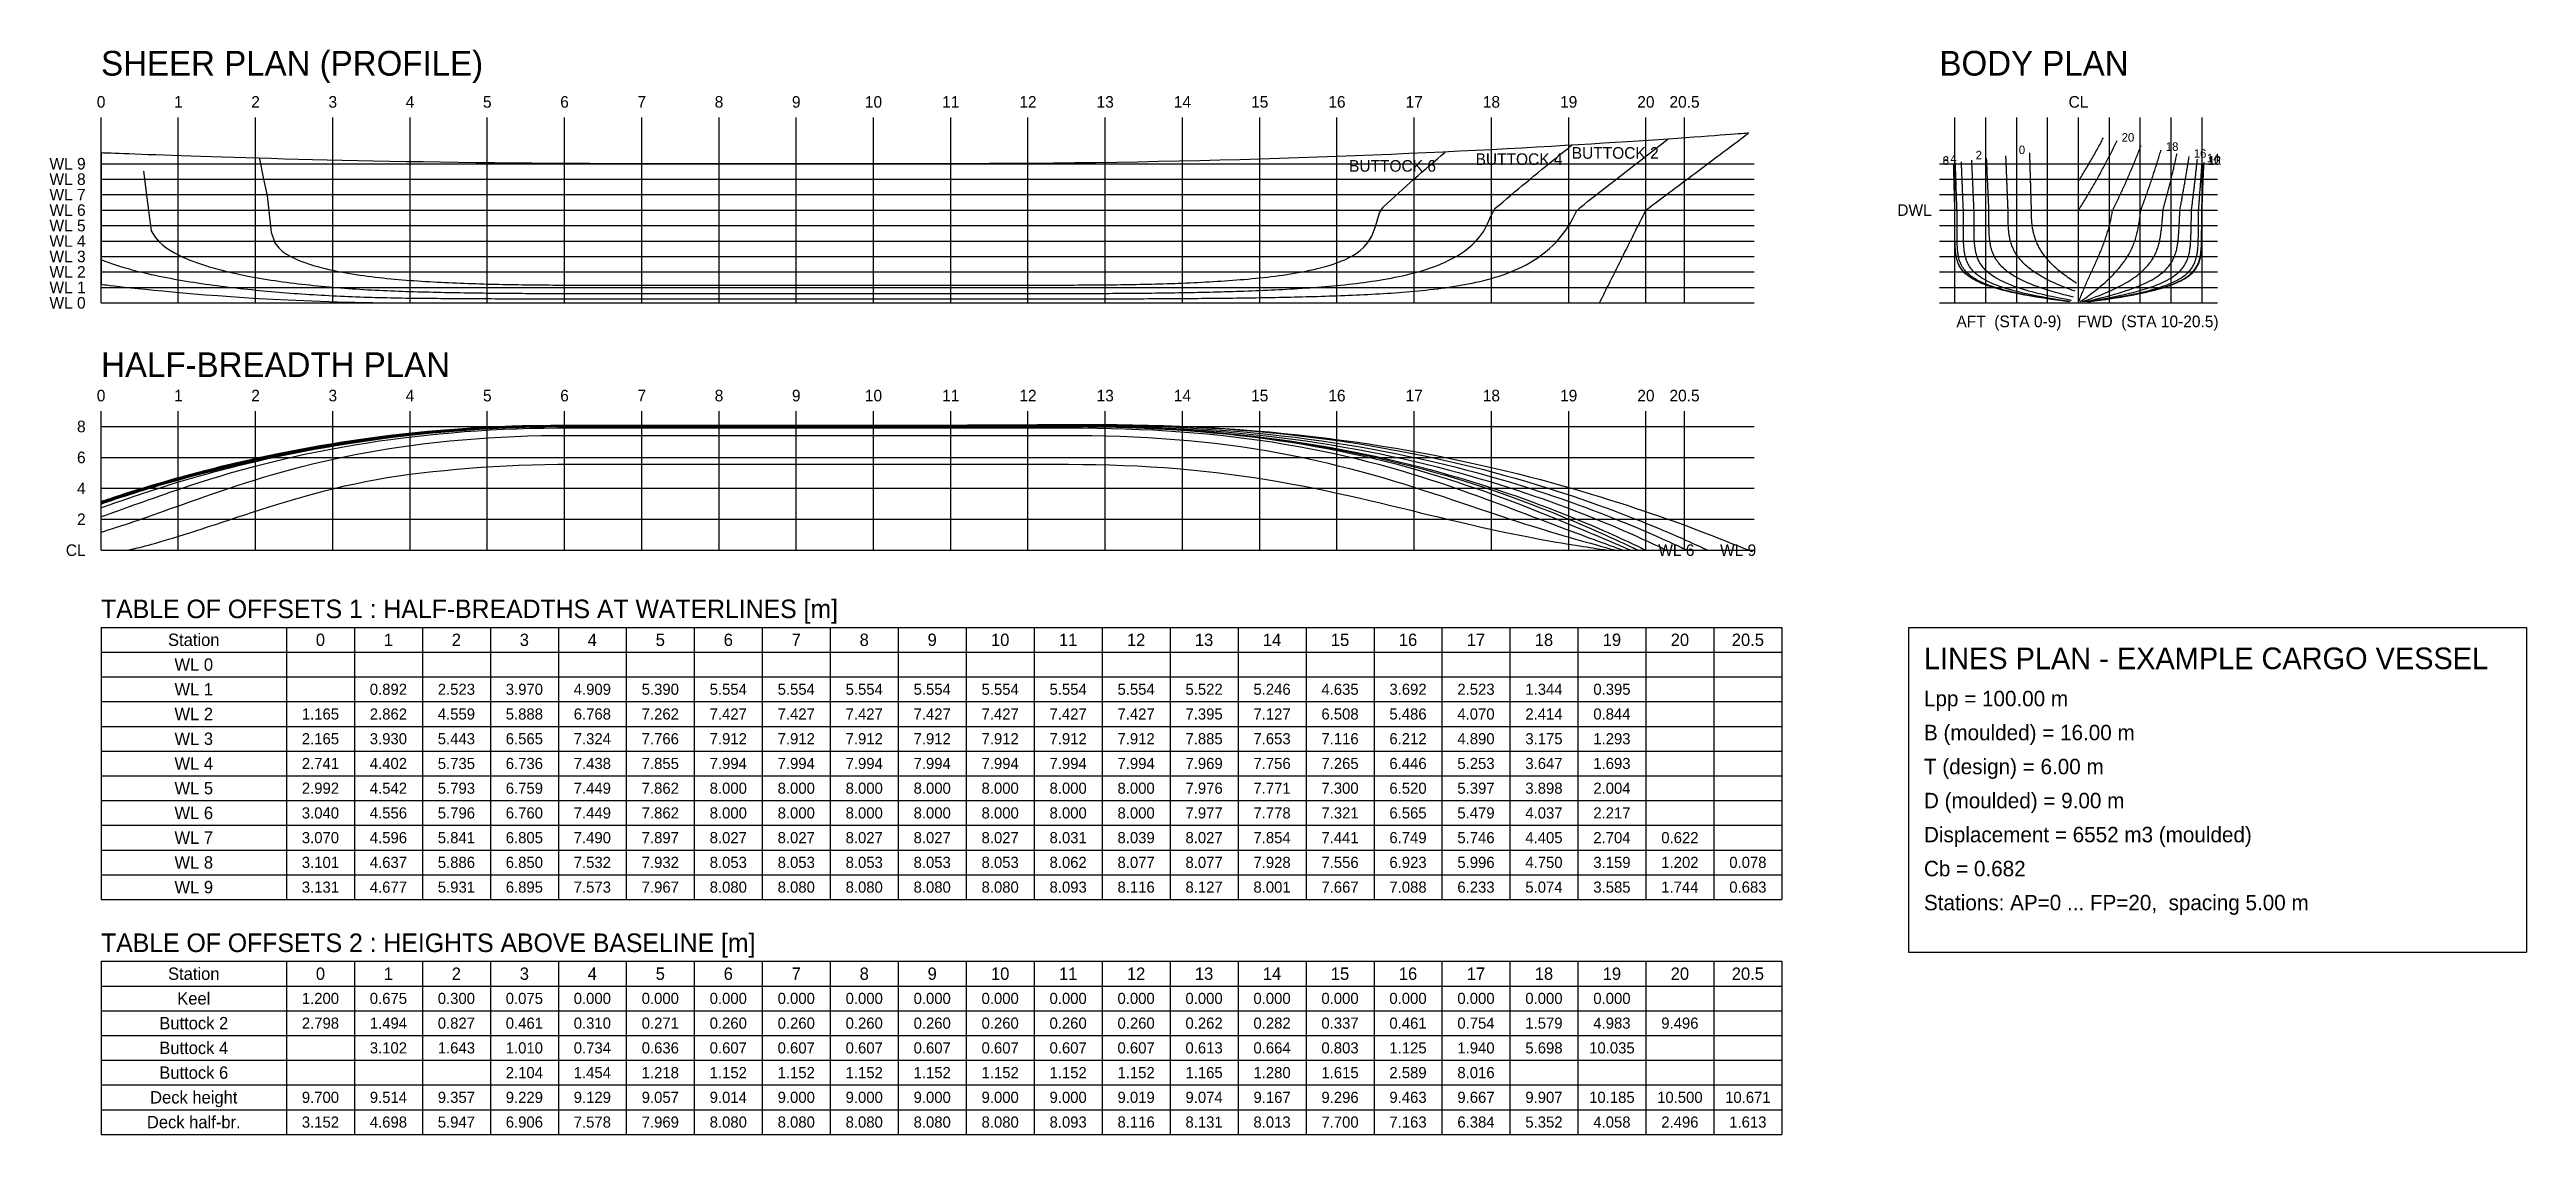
# Model space of a CAD drawing. Header units: metres. Extents: x -3336 to 157000, y -53800 to 16385.
import ezdxf
from ezdxf.enums import TextEntityAlignment as Align

# ---------------------------------------------------------------- set-up
doc = ezdxf.new("R2010")
doc.units = ezdxf.units.M
for name, color, linetype in [('LINES_BUTTOCK', 4, 'CONTINUOUS'), ('LINES_CL', 30, 'CONTINUOUS'), ('LINES_DECK', 6, 'CONTINUOUS'), ('LINES_FRAME', 7, 'CONTINUOUS'), ('LINES_GRID', 8, 'CONTINUOUS'), ('LINES_PROFILE', 7, 'CONTINUOUS'), ('LINES_STATION', 5, 'CONTINUOUS'), ('LINES_TABLE', 8, 'CONTINUOUS'), ('LINES_TEXT', 7, 'CONTINUOUS'), ('LINES_WATERLINE', 1, 'CONTINUOUS')]:
    doc.layers.add(name, color=color, linetype=linetype)

msp = doc.modelspace()

# ---------------------------------------------------------------- texts
at = {"layer": 'LINES_BUTTOCK'}
for s, p in [('BUTTOCK 4', (94602.1892, 8922.197)), ('BUTTOCK 2', (100827.2979, 9321.6621)), ('BUTTOCK 6', (86410.6458, 8484.0232))]:
    msp.add_text(s, height=750, dxfattribs=at).set_placement(p, align=Align.RIGHT)
at = {"layer": 'LINES_STATION'}
for s, p in [('2', (121753.116, 9282.1429)), ('0', (124547.52, 9625)), ('8', (119620, 8925)), ('6', (119619.619, 8939.2857)), ('4', (120121.6423, 9053.5714))]:
    msp.add_text(s, height=550, dxfattribs=at).set_placement(p, align=Align.RIGHT)
for s, p in [('20', (130795.8851, 10425)), ('18', (133651.8855, 9832.4074)), ('16', (135462.6889, 9387.963)), ('14', (136312.7284, 9091.6667)), ('10', (136380, 8925)), ('12', (136416.4918, 8943.5185))]:
    msp.add_text(s, height=550, dxfattribs=at).set_placement(p)
at = {"layer": 'LINES_TEXT'}
for s, height, p in [('SHEER PLAN (PROFILE)', 1600, (0, 14700)), ('BODY PLAN', 1600, (119000, 14700)), ('HALF-BREADTH PLAN', 1600, (0, -4800)), ('TABLE OF OFFSETS 1 : HALF-BREADTHS AT WATERLINES [m]', 1200, (0, -20400)), ('LINES PLAN - EXAMPLE CARGO VESSEL', 1400, (118000, -23700)), ('Lpp = 100.00 m', 1000, (118000, -26100)), ('B (moulded) = 16.00 m', 1000, (118000, -28300)), ('T (design) = 6.00 m', 1000, (118000, -30500)), ('D (moulded) = 9.00 m', 1000, (118000, -32700)), ('Displacement = 6552 m3 (moulded)', 1000, (118000, -34900)), ('Cb = 0.682', 1000, (118000, -37100)), ('Stations: AP=0 ... FP=20,  spacing 5.00 m', 1000, (118000, -39300)), ('TABLE OF OFFSETS 2 : HEIGHTS ABOVE BASELINE [m]', 1200, (0, -42000))]:
    msp.add_text(s, height=height, dxfattribs=at).set_placement(p)
for s, height, p in [('0', 750, (0, 12625)), ('1', 750, (5000, 12625)), ('2', 750, (10000, 12625)), ('3', 750, (15000, 12625)), ('4', 750, (20000, 12625)), ('5', 750, (25000, 12625)), ('6', 750, (30000, 12625)), ('7', 750, (35000, 12625)), ('8', 750, (40000, 12625)), ('9', 750, (45000, 12625)), ('10', 750, (50000, 12625)), ('11', 750, (55000, 12625)), ('12', 750, (60000, 12625)), ('13', 750, (65000, 12625)), ('14', 750, (70000, 12625)), ('15', 750, (75000, 12625)), ('16', 750, (80000, 12625)), ('17', 750, (85000, 12625)), ('18', 750, (90000, 12625)), ('19', 750, (95000, 12625)), ('20', 750, (100000, 12625)), ('20.5', 750, (102500, 12625)), ('CL', 750, (128000, 12625)), ('AFT  (STA 0-9)', 750, (123500, -1575)), ('FWD  (STA 10-20.5)', 750, (132500, -1575)), ('0', 750, (0, -6375)), ('1', 750, (5000, -6375)), ('2', 750, (10000, -6375)), ('3', 750, (15000, -6375)), ('4', 750, (20000, -6375)), ('5', 750, (25000, -6375)), ('6', 750, (30000, -6375)), ('7', 750, (35000, -6375)), ('8', 750, (40000, -6375)), ('9', 750, (45000, -6375)), ('10', 750, (50000, -6375)), ('11', 750, (55000, -6375)), ('12', 750, (60000, -6375)), ('13', 750, (65000, -6375)), ('14', 750, (70000, -6375)), ('15', 750, (75000, -6375)), ('16', 750, (80000, -6375)), ('17', 750, (85000, -6375)), ('18', 750, (90000, -6375)), ('19', 750, (95000, -6375)), ('20', 750, (100000, -6375)), ('20.5', 750, (102500, -6375)), ('Station', 800, (6000, -22200)), ('0', 800, (14200, -22200)), ('1', 800, (18600, -22200)), ('2', 800, (23000, -22200)), ('3', 800, (27400, -22200)), ('4', 800, (31800, -22200)), ('5', 800, (36200, -22200)), ('6', 800, (40600, -22200)), ('7', 800, (45000, -22200)), ('8', 800, (49400, -22200)), ('9', 800, (53800, -22200)), ('10', 800, (58200, -22200)), ('11', 800, (62600, -22200)), ('12', 800, (67000, -22200)), ('13', 800, (71400, -22200)), ('14', 800, (75800, -22200)), ('15', 800, (80200, -22200)), ('16', 800, (84600, -22200)), ('17', 800, (89000, -22200)), ('18', 800, (93400, -22200)), ('19', 800, (97800, -22200)), ('20', 800, (102200, -22200)), ('20.5', 800, (106600, -22200)), ('WL 0', 800, (6000, -23800)), ('WL 1', 800, (6000, -25400)), ('0.892', 720, (18600, -25360)), ('2.523', 720, (23000, -25360)), ('3.970', 720, (27400, -25360)), ('4.909', 720, (31800, -25360)), ('5.390', 720, (36200, -25360)), ('5.554', 720, (40600, -25360)), ('5.554', 720, (45000, -25360)), ('5.554', 720, (49400, -25360)), ('5.554', 720, (53800, -25360)), ('5.554', 720, (58200, -25360)), ('5.554', 720, (62600, -25360)), ('5.554', 720, (67000, -25360)), ('5.522', 720, (71400, -25360)), ('5.246', 720, (75800, -25360)), ('4.635', 720, (80200, -25360)), ('3.692', 720, (84600, -25360)), ('2.523', 720, (89000, -25360)), ('1.344', 720, (93400, -25360)), ('0.395', 720, (97800, -25360)), ('WL 2', 800, (6000, -27000)), ('1.165', 720, (14200, -26960)), ('2.862', 720, (18600, -26960)), ('4.559', 720, (23000, -26960)), ('5.888', 720, (27400, -26960)), ('6.768', 720, (31800, -26960)), ('7.262', 720, (36200, -26960)), ('7.427', 720, (40600, -26960)), ('7.427', 720, (45000, -26960)), ('7.427', 720, (49400, -26960)), ('7.427', 720, (53800, -26960)), ('7.427', 720, (58200, -26960)), ('7.427', 720, (62600, -26960)), ('7.427', 720, (67000, -26960)), ('7.395', 720, (71400, -26960)), ('7.127', 720, (75800, -26960)), ('6.508', 720, (80200, -26960)), ('5.486', 720, (84600, -26960)), ('4.070', 720, (89000, -26960)), ('2.414', 720, (93400, -26960)), ('0.844', 720, (97800, -26960)), ('WL 3', 800, (6000, -28600)), ('2.165', 720, (14200, -28560)), ('3.930', 720, (18600, -28560)), ('5.443', 720, (23000, -28560)), ('6.565', 720, (27400, -28560)), ('7.324', 720, (31800, -28560)), ('7.766', 720, (36200, -28560)), ('7.912', 720, (40600, -28560)), ('7.912', 720, (45000, -28560)), ('7.912', 720, (49400, -28560)), ('7.912', 720, (53800, -28560)), ('7.912', 720, (58200, -28560)), ('7.912', 720, (62600, -28560)), ('7.912', 720, (67000, -28560)), ('7.885', 720, (71400, -28560)), ('7.653', 720, (75800, -28560)), ('7.116', 720, (80200, -28560)), ('6.212', 720, (84600, -28560)), ('4.890', 720, (89000, -28560)), ('3.175', 720, (93400, -28560)), ('1.293', 720, (97800, -28560)), ('WL 4', 800, (6000, -30200)), ('2.741', 720, (14200, -30160)), ('4.402', 720, (18600, -30160)), ('5.735', 720, (23000, -30160)), ('6.736', 720, (27400, -30160)), ('7.438', 720, (31800, -30160)), ('7.855', 720, (36200, -30160)), ('7.994', 720, (40600, -30160)), ('7.994', 720, (45000, -30160)), ('7.994', 720, (49400, -30160)), ('7.994', 720, (53800, -30160)), ('7.994', 720, (58200, -30160)), ('7.994', 720, (62600, -30160)), ('7.994', 720, (67000, -30160)), ('7.969', 720, (71400, -30160)), ('7.756', 720, (75800, -30160)), ('7.265', 720, (80200, -30160)), ('6.446', 720, (84600, -30160)), ('5.253', 720, (89000, -30160)), ('3.647', 720, (93400, -30160)), ('1.693', 720, (97800, -30160)), ('WL 5', 800, (6000, -31800)), ('2.992', 720, (14200, -31760)), ('4.542', 720, (18600, -31760)), ('5.793', 720, (23000, -31760)), ('6.759', 720, (27400, -31760)), ('7.449', 720, (31800, -31760)), ('7.862', 720, (36200, -31760)), ('8.000', 720, (40600, -31760)), ('8.000', 720, (45000, -31760)), ('8.000', 720, (49400, -31760)), ('8.000', 720, (53800, -31760)), ('8.000', 720, (58200, -31760)), ('8.000', 720, (62600, -31760)), ('8.000', 720, (67000, -31760)), ('7.976', 720, (71400, -31760)), ('7.771', 720, (75800, -31760)), ('7.300', 720, (80200, -31760)), ('6.520', 720, (84600, -31760)), ('5.397', 720, (89000, -31760)), ('3.898', 720, (93400, -31760)), ('2.004', 720, (97800, -31760)), ('WL 6', 800, (6000, -33400)), ('3.040', 720, (14200, -33360)), ('4.556', 720, (18600, -33360)), ('5.796', 720, (23000, -33360)), ('6.760', 720, (27400, -33360)), ('7.449', 720, (31800, -33360)), ('7.862', 720, (36200, -33360)), ('8.000', 720, (40600, -33360)), ('8.000', 720, (45000, -33360)), ('8.000', 720, (49400, -33360)), ('8.000', 720, (53800, -33360)), ('8.000', 720, (58200, -33360)), ('8.000', 720, (62600, -33360)), ('8.000', 720, (67000, -33360)), ('7.977', 720, (71400, -33360)), ('7.778', 720, (75800, -33360)), ('7.321', 720, (80200, -33360)), ('6.565', 720, (84600, -33360)), ('5.479', 720, (89000, -33360)), ('4.037', 720, (93400, -33360)), ('2.217', 720, (97800, -33360)), ('WL 7', 800, (6000, -35000)), ('3.070', 720, (14200, -34960)), ('4.596', 720, (18600, -34960)), ('5.841', 720, (23000, -34960)), ('6.805', 720, (27400, -34960)), ('7.490', 720, (31800, -34960)), ('7.897', 720, (36200, -34960)), ('8.027', 720, (40600, -34960)), ('8.027', 720, (45000, -34960)), ('8.027', 720, (49400, -34960)), ('8.027', 720, (53800, -34960)), ('8.027', 720, (58200, -34960)), ('8.031', 720, (62600, -34960)), ('8.039', 720, (67000, -34960)), ('8.027', 720, (71400, -34960)), ('7.854', 720, (75800, -34960)), ('7.441', 720, (80200, -34960)), ('6.749', 720, (84600, -34960)), ('5.746', 720, (89000, -34960)), ('4.405', 720, (93400, -34960)), ('2.704', 720, (97800, -34960)), ('0.622', 720, (102200, -34960)), ('WL 8', 800, (6000, -36600)), ('3.101', 720, (14200, -36560)), ('4.637', 720, (18600, -36560)), ('5.886', 720, (23000, -36560)), ('6.850', 720, (27400, -36560)), ('7.532', 720, (31800, -36560)), ('7.932', 720, (36200, -36560)), ('8.053', 720, (40600, -36560)), ('8.053', 720, (45000, -36560)), ('8.053', 720, (49400, -36560)), ('8.053', 720, (53800, -36560)), ('8.053', 720, (58200, -36560)), ('8.062', 720, (62600, -36560)), ('8.077', 720, (67000, -36560)), ('8.077', 720, (71400, -36560)), ('7.928', 720, (75800, -36560)), ('7.556', 720, (80200, -36560)), ('6.923', 720, (84600, -36560)), ('5.996', 720, (89000, -36560)), ('4.750', 720, (93400, -36560)), ('3.159', 720, (97800, -36560)), ('1.202', 720, (102200, -36560)), ('0.078', 720, (106600, -36560)), ('WL 9', 800, (6000, -38200)), ('3.131', 720, (14200, -38160)), ('4.677', 720, (18600, -38160)), ('5.931', 720, (23000, -38160)), ('6.895', 720, (27400, -38160)), ('7.573', 720, (31800, -38160)), ('7.967', 720, (36200, -38160)), ('8.080', 720, (40600, -38160)), ('8.080', 720, (45000, -38160)), ('8.080', 720, (49400, -38160)), ('8.080', 720, (53800, -38160)), ('8.080', 720, (58200, -38160)), ('8.093', 720, (62600, -38160)), ('8.116', 720, (67000, -38160)), ('8.127', 720, (71400, -38160)), ('8.001', 720, (75800, -38160)), ('7.667', 720, (80200, -38160)), ('7.088', 720, (84600, -38160)), ('6.233', 720, (89000, -38160)), ('5.074', 720, (93400, -38160)), ('3.585', 720, (97800, -38160)), ('1.744', 720, (102200, -38160)), ('0.683', 720, (106600, -38160)), ('Station', 800, (6000, -43800)), ('0', 800, (14200, -43800)), ('1', 800, (18600, -43800)), ('2', 800, (23000, -43800)), ('3', 800, (27400, -43800)), ('4', 800, (31800, -43800)), ('5', 800, (36200, -43800)), ('6', 800, (40600, -43800)), ('7', 800, (45000, -43800)), ('8', 800, (49400, -43800)), ('9', 800, (53800, -43800)), ('10', 800, (58200, -43800)), ('11', 800, (62600, -43800)), ('12', 800, (67000, -43800)), ('13', 800, (71400, -43800)), ('14', 800, (75800, -43800)), ('15', 800, (80200, -43800)), ('16', 800, (84600, -43800)), ('17', 800, (89000, -43800)), ('18', 800, (93400, -43800)), ('19', 800, (97800, -43800)), ('20', 800, (102200, -43800)), ('20.5', 800, (106600, -43800)), ('Keel', 800, (6000, -45400)), ('1.200', 720, (14200, -45360)), ('0.675', 720, (18600, -45360)), ('0.300', 720, (23000, -45360)), ('0.075', 720, (27400, -45360)), ('0.000', 720, (31800, -45360)), ('0.000', 720, (36200, -45360)), ('0.000', 720, (40600, -45360)), ('0.000', 720, (45000, -45360)), ('0.000', 720, (49400, -45360)), ('0.000', 720, (53800, -45360)), ('0.000', 720, (58200, -45360)), ('0.000', 720, (62600, -45360)), ('0.000', 720, (67000, -45360)), ('0.000', 720, (71400, -45360)), ('0.000', 720, (75800, -45360)), ('0.000', 720, (80200, -45360)), ('0.000', 720, (84600, -45360)), ('0.000', 720, (89000, -45360)), ('0.000', 720, (93400, -45360)), ('0.000', 720, (97800, -45360)), ('Buttock 2', 800, (6000, -47000)), ('2.798', 720, (14200, -46960)), ('1.494', 720, (18600, -46960)), ('0.827', 720, (23000, -46960)), ('0.461', 720, (27400, -46960)), ('0.310', 720, (31800, -46960)), ('0.271', 720, (36200, -46960)), ('0.260', 720, (40600, -46960)), ('0.260', 720, (45000, -46960)), ('0.260', 720, (49400, -46960)), ('0.260', 720, (53800, -46960)), ('0.260', 720, (58200, -46960)), ('0.260', 720, (62600, -46960)), ('0.260', 720, (67000, -46960)), ('0.262', 720, (71400, -46960)), ('0.282', 720, (75800, -46960)), ('0.337', 720, (80200, -46960)), ('0.461', 720, (84600, -46960)), ('0.754', 720, (89000, -46960)), ('1.579', 720, (93400, -46960)), ('4.983', 720, (97800, -46960)), ('9.496', 720, (102200, -46960)), ('Buttock 4', 800, (6000, -48600)), ('3.102', 720, (18600, -48560)), ('1.643', 720, (23000, -48560)), ('1.010', 720, (27400, -48560)), ('0.734', 720, (31800, -48560)), ('0.636', 720, (36200, -48560)), ('0.607', 720, (40600, -48560)), ('0.607', 720, (45000, -48560)), ('0.607', 720, (49400, -48560)), ('0.607', 720, (53800, -48560)), ('0.607', 720, (58200, -48560)), ('0.607', 720, (62600, -48560)), ('0.607', 720, (67000, -48560)), ('0.613', 720, (71400, -48560)), ('0.664', 720, (75800, -48560)), ('0.803', 720, (80200, -48560)), ('1.125', 720, (84600, -48560)), ('1.940', 720, (89000, -48560)), ('5.698', 720, (93400, -48560)), ('10.035', 720, (97800, -48560)), ('Buttock 6', 800, (6000, -50200)), ('2.104', 720, (27400, -50160)), ('1.454', 720, (31800, -50160)), ('1.218', 720, (36200, -50160)), ('1.152', 720, (40600, -50160)), ('1.152', 720, (45000, -50160)), ('1.152', 720, (49400, -50160)), ('1.152', 720, (53800, -50160)), ('1.152', 720, (58200, -50160)), ('1.152', 720, (62600, -50160)), ('1.152', 720, (67000, -50160)), ('1.165', 720, (71400, -50160)), ('1.280', 720, (75800, -50160)), ('1.615', 720, (80200, -50160)), ('2.589', 720, (84600, -50160)), ('8.016', 720, (89000, -50160)), ('Deck height', 800, (6000, -51800)), ('9.700', 720, (14200, -51760)), ('9.514', 720, (18600, -51760)), ('9.357', 720, (23000, -51760)), ('9.229', 720, (27400, -51760)), ('9.129', 720, (31800, -51760)), ('9.057', 720, (36200, -51760)), ('9.014', 720, (40600, -51760)), ('9.000', 720, (45000, -51760)), ('9.000', 720, (49400, -51760)), ('9.000', 720, (53800, -51760)), ('9.000', 720, (58200, -51760)), ('9.000', 720, (62600, -51760)), ('9.019', 720, (67000, -51760)), ('9.074', 720, (71400, -51760)), ('9.167', 720, (75800, -51760)), ('9.296', 720, (80200, -51760)), ('9.463', 720, (84600, -51760)), ('9.667', 720, (89000, -51760)), ('9.907', 720, (93400, -51760)), ('10.185', 720, (97800, -51760)), ('10.500', 720, (102200, -51760)), ('10.671', 720, (106600, -51760)), ('Deck half-br.', 800, (6000, -53400)), ('3.152', 720, (14200, -53360)), ('4.698', 720, (18600, -53360)), ('5.947', 720, (23000, -53360)), ('6.906', 720, (27400, -53360)), ('7.578', 720, (31800, -53360)), ('7.969', 720, (36200, -53360)), ('8.080', 720, (40600, -53360)), ('8.080', 720, (45000, -53360)), ('8.080', 720, (49400, -53360)), ('8.080', 720, (53800, -53360)), ('8.080', 720, (58200, -53360)), ('8.093', 720, (62600, -53360)), ('8.116', 720, (67000, -53360)), ('8.131', 720, (71400, -53360)), ('8.013', 720, (75800, -53360)), ('7.700', 720, (80200, -53360)), ('7.163', 720, (84600, -53360)), ('6.384', 720, (89000, -53360)), ('5.352', 720, (93400, -53360)), ('4.058', 720, (97800, -53360)), ('2.496', 720, (102200, -53360)), ('1.613', 720, (106600, -53360))]:
    msp.add_text(s, height=height, dxfattribs=at).set_placement(p, align=Align.CENTER)
for s, p in [('WL 9', (-1000, 8625)), ('WL 8', (-1000, 7625)), ('WL 7', (-1000, 6625)), ('WL 6', (-1000, 5625)), ('WL 5', (-1000, 4625)), ('WL 4', (-1000, 3625)), ('WL 3', (-1000, 2625)), ('WL 2', (-1000, 1625)), ('WL 1', (-1000, 625)), ('WL 0', (-1000, -375)), ('8', (-1000, -8375)), ('6', (-1000, -10375)), ('4', (-1000, -12375)), ('2', (-1000, -14375)), ('CL', (-1000, -16375))]:
    msp.add_text(s, height=750, dxfattribs=at).set_placement(p, align=Align.RIGHT)
at = {"layer": 'LINES_WATERLINE'}
msp.add_text('DWL', height=750, dxfattribs=at).set_placement((118500, 5625), align=Align.RIGHT)
for s, p in [('WL 6', (100799.9999, -16375)), ('WL 9', (104799.9999, -16375))]:
    msp.add_text(s, height=750, dxfattribs=at).set_placement(p)

# ---------------------------------------------------------------- linework, layer by layer
at = {"layer": 'LINES_BUTTOCK'}
for points in [[(0, 2797.8682), (250, 2700.3952), (500, 2608.4864), (750, 2521.5185), (1000, 2438.974), (1250, 2360.4181), (1500, 2285.4821), (1750, 2213.8501), (2000, 2145.2496), (2250, 2079.4434), (2500, 2016.2243), (2750, 1955.4096), (3000, 1896.8377), (3250, 1840.3648), (3500, 1785.8624), (3750, 1733.2152), (4000, 1682.3195), (4250, 1633.0811), (4500, 1585.4151), (4750, 1539.2439), (5000, 1494.4966), (5250, 1451.1087), (5500, 1409.0207), (5750, 1368.1781), (6000, 1328.5304), (6250, 1290.0313), (6500, 1252.6377), (6750, 1216.3098), (7000, 1181.0107), (7250, 1146.7057), (7500, 1113.3631), (7750, 1080.9527), (8000, 1049.4467), (8250, 1018.819), (8500, 989.0451), (8750, 960.1021), (9000, 931.9684), (9250, 904.6239), (9500, 878.0495), (9750, 852.2272), (10000, 827.1404), (10250, 802.7729), (10500, 779.1099), (10750, 756.1371), (11000, 733.8411), (11250, 712.2093), (11500, 691.2296), (11750, 670.8908), (12000, 651.1819), (12250, 632.0928), (12500, 613.6138), (12750, 595.7356), (13000, 578.4496), (13250, 561.7473), (13500, 545.621), (13750, 530.063), (14000, 515.0662), (14250, 500.6237), (14500, 486.7292), (14750, 473.3762), (15000, 460.559), (15250, 448.2719), (15500, 436.5096), (15750, 425.2668), (16000, 414.5386), (16250, 404.3204), (16500, 394.6077), (16750, 385.3962), (17000, 376.6817), (17250, 368.4605), (17500, 360.7286), (17750, 353.4825), (18000, 346.7188), (18250, 340.4341), (18500, 334.6254), (18750, 329.2895), (19000, 324.4235), (19250, 320.0248), (19500, 316.0906), (19750, 312.6183), (20000, 309.6055), (20250, 306.8719), (20500, 304.2371), (20750, 301.6983), (21000, 299.2531), (21250, 296.8991), (21500, 294.6339), (21750, 292.4554), (22000, 290.3616), (22250, 288.3503), (22500, 286.4198), (22750, 284.5683), (23000, 282.7939), (23250, 281.0952), (23500, 279.4706), (23750, 277.9185), (24000, 276.4377), (24250, 275.0267), (24500, 273.6844), (24750, 272.4095), (25000, 271.201), (25250, 270.0577), (25500, 268.9788), (25750, 267.9633), (26000, 267.0102), (26250, 266.1189), (26500, 265.2885), (26750, 264.5183), (27000, 263.8077), (27250, 263.1562), (27500, 262.563), (27750, 262.0279), (28000, 261.5502), (28250, 261.1297), (28500, 260.7659), (28750, 260.4586), (29000, 260.2075), (29250, 260.0124), (29500, 259.8732), (29750, 259.7897), (30000, 259.7619), (30250, 259.7619), (30500, 259.7619), (30750, 259.7619), (31000, 259.7619), (31250, 259.7619), (31500, 259.7619), (31750, 259.7619), (32000, 259.7619), (32250, 259.7619), (32500, 259.7619), (32750, 259.7619), (33000, 259.7619), (33250, 259.7619), (33500, 259.7619), (33750, 259.7619), (34000, 259.7619), (34250, 259.7619), (34500, 259.7619), (34750, 259.7619), (35000, 259.7619), (35250, 259.7619), (35500, 259.7619), (35750, 259.7619), (36000, 259.7619), (36250, 259.7619), (36500, 259.7619), (36750, 259.7619), (37000, 259.7619), (37250, 259.7619), (37500, 259.7619), (37750, 259.7619), (38000, 259.7619), (38250, 259.7619), (38500, 259.7619), (38750, 259.7619), (39000, 259.7619), (39250, 259.7619), (39500, 259.7619), (39750, 259.7619), (40000, 259.7619), (40250, 259.7619), (40500, 259.7619), (40750, 259.7619), (41000, 259.7619), (41250, 259.7619), (41500, 259.7619), (41750, 259.7619), (42000, 259.7619), (42250, 259.7619), (42500, 259.7619), (42750, 259.7619), (43000, 259.7619), (43250, 259.7619), (43500, 259.7619), (43750, 259.7619), (44000, 259.7619), (44250, 259.7619), (44500, 259.7619), (44750, 259.7619), (45000, 259.7619), (45250, 259.7619), (45500, 259.7619), (45750, 259.7619), (46000, 259.7619), (46250, 259.7619), (46500, 259.7619), (46750, 259.7619), (47000, 259.7619), (47250, 259.7619), (47500, 259.7619), (47750, 259.7619), (48000, 259.7619), (48250, 259.7619), (48500, 259.7619), (48750, 259.7619), (49000, 259.7619), (49250, 259.7619), (49500, 259.7619), (49750, 259.7619), (50000, 259.7619), (50250, 259.7619), (50500, 259.7619), (50750, 259.7619), (51000, 259.7619), (51250, 259.7619), (51500, 259.7619), (51750, 259.7619), (52000, 259.7619), (52250, 259.7619), (52500, 259.7619), (52750, 259.7619), (53000, 259.7619), (53250, 259.7619), (53500, 259.7619), (53750, 259.7619), (54000, 259.7619), (54250, 259.7619), (54500, 259.7619), (54750, 259.7619), (55000, 259.7619), (55250, 259.7619), (55500, 259.7619), (55750, 259.7619), (56000, 259.7619), (56250, 259.7619), (56500, 259.7619), (56750, 259.7619), (57000, 259.7619), (57250, 259.7619), (57500, 259.7619), (57750, 259.7619), (58000, 259.7619), (58250, 259.7619), (58500, 259.7619), (58750, 259.7619), (59000, 259.7619), (59250, 259.7619), (59500, 259.7619), (59750, 259.7619), (60000, 259.7619), (60250, 259.7619), (60500, 259.7619), (60750, 259.7619), (61000, 259.7619), (61250, 259.7619), (61500, 259.7619), (61750, 259.7619), (62000, 259.7619), (62250, 259.7693), (62500, 259.7985), (62750, 259.8548), (63000, 259.942), (63250, 260.0628), (63500, 260.2198), (63750, 260.415), (64000, 260.6502), (64250, 260.9274), (64500, 261.2482), (64750, 261.6141), (65000, 262.0267), (65250, 262.4875), (65500, 262.998), (65750, 263.5596), (66000, 264.1737), (66250, 264.842), (66500, 265.5657), (66750, 266.3464), (67000, 267.1856), (67250, 268.0848), (67500, 269.0457), (67750, 270.0698), (68000, 271.1588), (68250, 272.3145), (68500, 273.5385), (68750, 274.8327), (69000, 276.1991), (69250, 277.6396), (69500, 279.1563), (69750, 280.7512), (70000, 282.4267), (70250, 284.185), (70500, 286.0286), (70750, 287.9599), (71000, 289.9817), (71250, 292.0967), (71500, 294.3077), (71750, 296.6178), (72000, 299.0302), (72250, 301.5481), (72500, 304.175), (72750, 306.9147), (73000, 309.7708), (73250, 312.7474), (73500, 315.8487), (73750, 319.0791), (74000, 322.4433), (74250, 325.9461), (74500, 329.5926), (74750, 333.3884), (75000, 337.3389), (75250, 341.4502), (75500, 345.7287), (75750, 350.1808), (76000, 354.8136), (76250, 359.6344), (76500, 364.651), (76750, 369.8716), (77000, 375.3048), (77250, 380.9598), (77500, 386.846), (77750, 392.9738), (78000, 399.3539), (78250, 405.9976), (78500, 412.917), (78750, 420.1248), (79000, 427.6345), (79250, 435.4604), (79500, 443.6176), (79750, 452.1222), (80000, 460.9912), (80250, 470.2428), (80500, 479.896), (80750, 489.9714), (81000, 500.4906), (81250, 511.4766), (81500, 522.9542), (81750, 534.9493), (82000, 547.4899), (82250, 560.6056), (82500, 574.3282), (82750, 588.6914), (83000, 603.7314), (83250, 619.4867), (83500, 635.9986), (83750, 653.3113), (84000, 671.4721), (84250, 690.5315), (84500, 710.544), (84750, 731.5678), (85000, 753.6655), (85250, 776.9043), (85500, 801.3568), (85750, 827.1008), (86000, 854.2202), (86250, 882.8056), (86500, 912.9548), (86750, 944.7735), (87000, 978.3759), (87250, 1013.8859), (87500, 1051.4377), (87750, 1091.1772), (88000, 1133.2626), (88250, 1177.8666), (88500, 1225.1771), (88750, 1275.3994), (89000, 1328.7581), (89250, 1385.4989), (89500, 1445.8916), (89750, 1510.2329), (90000, 1578.8492), (90250, 1652.101), (90500, 1730.387), (90750, 1814.1493), (91000, 1903.879), (91250, 2000.1236), (91500, 2103.4951), (91750, 2214.6799), (92000, 2334.451), (92250, 2463.6826), (92500, 2603.3693), (92750, 2754.6504), (93000, 2918.8425), (93250, 3097.4841), (93500, 3292.3998), (93750, 3505.7957), (94000, 3740.4059), (94250, 3999.7307), (94500, 4288.4379), (94750, 4613.0723), (95000, 4983.3505), (95250, 5414.3917), (95500, 5927.4218), (95750, 6172.303), (96000, 6369.8577), (96250, 6567.1496), (96500, 6764.1801), (96750, 6960.9508), (97000, 7157.4632), (97250, 7353.7189), (97500, 7549.7196), (97750, 7745.4669), (98000, 7940.9625), (98250, 8136.2083), (98500, 8331.2059), (98750, 8525.9573), (99000, 8720.4643), (99250, 8914.7288), (99500, 9108.7527), (99750, 9302.538), (100000, 9496.0867), (100250, 9689.4008), (100500, 9882.4823), (100750, 10075.3333), (101000, 10267.9559), (101250, 10460.3523), (101427.2979, 10596.6621)], [(2750, 8516.9831), (3000, 6473.512), (3250, 4668.1212), (3500, 4242.3628), (3750, 3956.509), (4000, 3731.8936), (4250, 3543.4505), (4500, 3379.5234), (4750, 3233.6082), (5000, 3101.6516), (5250, 2980.9298), (5500, 2869.5105), (5750, 2765.9644), (6000, 2669.1994), (6250, 2578.359), (6500, 2492.7566), (6750, 2411.8315), (7000, 2335.1192), (7250, 2262.2294), (7500, 2192.8305), (7750, 2126.6379), (8000, 2063.4052), (8250, 2002.9175), (8500, 1944.9857), (8750, 1889.4427), (9000, 1836.14), (9250, 1784.9448), (9500, 1735.7377), (9750, 1688.4112), (10000, 1642.8678), (10250, 1599.0192), (10500, 1556.7846), (10750, 1516.0902), (11000, 1476.8685), (11250, 1439.0572), (11500, 1402.5991), (11750, 1367.4412), (12000, 1333.5346), (12250, 1300.8339), (12500, 1269.2969), (12750, 1238.8843), (13000, 1209.5596), (13250, 1181.2885), (13500, 1154.0391), (13750, 1127.7815), (14000, 1102.4877), (14250, 1078.1314), (14500, 1054.6878), (14750, 1032.1338), (15000, 1010.4473), (15250, 989.6079), (15500, 969.596), (15750, 950.3933), (16000, 931.9824), (16250, 914.3468), (16500, 897.4711), (16750, 881.3404), (17000, 865.941), (17250, 851.2594), (17500, 837.2832), (17750, 824.0004), (18000, 811.3997), (18250, 799.4703), (18500, 788.2019), (18750, 777.5849), (19000, 767.6099), (19250, 758.2681), (19500, 749.551), (19750, 741.4506), (20000, 733.9592), (20250, 726.9048), (20500, 720.1147), (20750, 713.581), (21000, 707.2963), (21250, 701.2536), (21500, 695.4459), (21750, 689.867), (22000, 684.5107), (22250, 679.3713), (22500, 674.4432), (22750, 669.7213), (23000, 665.2006), (23250, 660.8765), (23500, 656.7444), (23750, 652.8003), (24000, 649.04), (24250, 645.4599), (24500, 642.0563), (24750, 638.826), (25000, 635.7658), (25250, 632.8727), (25500, 630.1438), (25750, 627.5766), (26000, 625.1687), (26250, 622.9178), (26500, 620.8216), (26750, 618.8783), (27000, 617.0861), (27250, 615.4433), (27500, 613.9483), (27750, 612.5998), (28000, 611.3965), (28250, 610.3373), (28500, 609.4214), (28750, 608.6477), (29000, 608.0157), (29250, 607.5247), (29500, 607.1743), (29750, 606.9642), (30000, 606.8942), (30250, 606.8942), (30500, 606.8942), (30750, 606.8942), (31000, 606.8942), (31250, 606.8942), (31500, 606.8942), (31750, 606.8942), (32000, 606.8942), (32250, 606.8942), (32500, 606.8942), (32750, 606.8942), (33000, 606.8942), (33250, 606.8942), (33500, 606.8942), (33750, 606.8942), (34000, 606.8942), (34250, 606.8942), (34500, 606.8942), (34750, 606.8942), (35000, 606.8942), (35250, 606.8942), (35500, 606.8942), (35750, 606.8942), (36000, 606.8942), (36250, 606.8942), (36500, 606.8942), (36750, 606.8942), (37000, 606.8942), (37250, 606.8942), (37500, 606.8942), (37750, 606.8942), (38000, 606.8942), (38250, 606.8942), (38500, 606.8942), (38750, 606.8942), (39000, 606.8942), (39250, 606.8942), (39500, 606.8942), (39750, 606.8942), (40000, 606.8942), (40250, 606.8942), (40500, 606.8942), (40750, 606.8942), (41000, 606.8942), (41250, 606.8942), (41500, 606.8942), (41750, 606.8942), (42000, 606.8942), (42250, 606.8942), (42500, 606.8942), (42750, 606.8942), (43000, 606.8942), (43250, 606.8942), (43500, 606.8942), (43750, 606.8942), (44000, 606.8942), (44250, 606.8942), (44500, 606.8942), (44750, 606.8942), (45000, 606.8942), (45250, 606.8942), (45500, 606.8942), (45750, 606.8942), (46000, 606.8942), (46250, 606.8942), (46500, 606.8942), (46750, 606.8942), (47000, 606.8942), (47250, 606.8942), (47500, 606.8942), (47750, 606.8942), (48000, 606.8942), (48250, 606.8942), (48500, 606.8942), (48750, 606.8942), (49000, 606.8942), (49250, 606.8942), (49500, 606.8942), (49750, 606.8942), (50000, 606.8942), (50250, 606.8942), (50500, 606.8942), (50750, 606.8942), (51000, 606.8942), (51250, 606.8942), (51500, 606.8942), (51750, 606.8942), (52000, 606.8942), (52250, 606.8942), (52500, 606.8942), (52750, 606.8942), (53000, 606.8942), (53250, 606.8942), (53500, 606.8942), (53750, 606.8942), (54000, 606.8942), (54250, 606.8942), (54500, 606.8942), (54750, 606.8942), (55000, 606.8942), (55250, 606.8942), (55500, 606.8942), (55750, 606.8942), (56000, 606.8942), (56250, 606.8942), (56500, 606.8942), (56750, 606.8942), (57000, 606.8942), (57250, 606.8942), (57500, 606.8942), (57750, 606.8942), (58000, 606.8942), (58250, 606.8942), (58500, 606.8942), (58750, 606.8942), (59000, 606.8942), (59250, 606.8942), (59500, 606.8942), (59750, 606.8942), (60000, 606.8942), (60250, 606.8942), (60500, 606.8942), (60750, 606.8942), (61000, 606.8942), (61250, 606.8942), (61500, 606.8942), (61750, 606.8942), (62000, 606.8942), (62250, 606.9126), (62500, 606.9851), (62750, 607.1253), (63000, 607.3422), (63250, 607.643), (63500, 608.0336), (63750, 608.5192), (64000, 609.1048), (64250, 609.7947), (64500, 610.5932), (64750, 611.5041), (65000, 612.5315), (65250, 613.6791), (65500, 614.9506), (65750, 616.3497), (66000, 617.8801), (66250, 619.5455), (66500, 621.3497), (66750, 623.2965), (67000, 625.3898), (67250, 627.6335), (67500, 630.0318), (67750, 632.5888), (68000, 635.3089), (68250, 638.1965), (68500, 641.2562), (68750, 644.493), (69000, 647.9117), (69250, 651.5177), (69500, 655.3162), (69750, 659.313), (70000, 663.5139), (70250, 667.9251), (70500, 672.5531), (70750, 677.4046), (71000, 682.4867), (71250, 687.8068), (71500, 693.3726), (71750, 699.1923), (72000, 705.2744), (72250, 711.628), (72500, 718.2623), (72750, 725.1875), (73000, 732.4138), (73250, 739.9523), (73500, 747.8145), (73750, 756.0126), (74000, 764.5594), (74250, 773.4683), (74500, 782.7537), (74750, 792.4306), (75000, 802.5148), (75250, 813.0231), (75500, 823.9732), (75750, 835.3837), (76000, 847.2745), (76250, 859.6665), (76500, 872.5818), (76750, 886.0439), (77000, 900.0777), (77250, 914.7095), (77500, 929.9673), (77750, 945.8809), (78000, 962.4817), (78250, 979.8034), (78500, 997.8815), (78750, 1016.7542), (79000, 1036.4618), (79250, 1057.0476), (79500, 1078.5575), (79750, 1101.0407), (80000, 1124.5498), (80250, 1149.1409), (80500, 1174.8744), (80750, 1201.8148), (81000, 1230.0313), (81250, 1259.5985), (81500, 1290.5963), (81750, 1323.1112), (82000, 1357.2362), (82250, 1393.072), (82500, 1430.7275), (82750, 1470.3208), (83000, 1511.9802), (83250, 1555.8455), (83500, 1602.0692), (83750, 1650.8183), (84000, 1702.276), (84250, 1756.6441), (84500, 1814.1454), (84750, 1875.0271), (85000, 1939.5649), (85250, 2008.0671), (85500, 2080.8812), (85750, 2158.4007), (86000, 2241.0751), (86250, 2329.4214), (86500, 2424.0403), (86750, 2525.6375), (87000, 2635.0519), (87250, 2753.2964), (87500, 2881.6142), (87750, 3021.5629), (88000, 3175.1406), (88250, 3344.9853), (88500, 3534.7014), (88750, 3749.4223), (89000, 3996.8372), (89250, 4289.1573), (89500, 4646.929), (89750, 5104.6315), (90000, 5698.4726), (90250, 6116.9751), (90500, 6329.2548), (90750, 6540.8242), (91000, 6751.6898), (91250, 6961.8584), (91500, 7171.3366), (91750, 7380.1313), (92000, 7588.2493), (92250, 7795.6975), (92500, 8002.4829), (92750, 8208.6125), (93000, 8414.0932), (93250, 8618.9322), (93500, 8823.1365), (93750, 9026.7132), (94000, 9229.6694), (94250, 9432.0123), (94500, 9633.7489), (94750, 9834.8866), (95000, 10035.4323), (95202.1892, 10197.197)], [(10250, 9313.1053), (10500, 8111.9106), (10750, 6930.8798), (11000, 4578.7125), (11250, 3872.7947), (11500, 3554.5551), (11750, 3331.6662), (12000, 3155.9285), (12250, 3009.1676), (12500, 2882.3718), (12750, 2770.3518), (13000, 2669.8191), (13250, 2578.5442), (13500, 2494.9382), (13750, 2417.8243), (14000, 2346.3035), (14250, 2279.6716), (14500, 2217.3652), (14750, 2158.9256), (15000, 2103.9739), (15250, 2052.1924), (15500, 2003.3124), (15750, 1957.1039), (16000, 1913.3683), (16250, 1871.9328), (16500, 1832.6462), (16750, 1795.3749), (17000, 1760.0007), (17250, 1726.418), (17500, 1694.5323), (17750, 1664.2585), (18000, 1635.5198), (18250, 1608.2467), (18500, 1582.3756), (18750, 1557.8489), (19000, 1534.6135), (19250, 1512.6209), (19500, 1491.8265), (19750, 1472.1891), (20000, 1453.6706), (20250, 1436.0932), (20500, 1419.2794), (20750, 1403.1959), (21000, 1387.8118), (21250, 1373.0983), (21500, 1359.0286), (21750, 1345.5777), (22000, 1332.7223), (22250, 1320.4407), (22500, 1308.7124), (22750, 1297.5185), (23000, 1286.8412), (23250, 1276.6639), (23500, 1266.971), (23750, 1257.748), (24000, 1248.9813), (24250, 1240.6581), (24500, 1232.7666), (24750, 1225.2956), (25000, 1218.2348), (25250, 1211.5744), (25500, 1205.3055), (25750, 1199.4196), (26000, 1193.909), (26250, 1188.7664), (26500, 1183.9852), (26750, 1179.5592), (27000, 1175.4828), (27250, 1171.7508), (27500, 1168.3586), (27750, 1165.3018), (28000, 1162.5768), (28250, 1160.1802), (28500, 1158.109), (28750, 1156.3607), (29000, 1154.9331), (29250, 1153.8245), (29500, 1153.0337), (29750, 1152.5595), (30000, 1152.4016), (30250, 1152.4016), (30500, 1152.4016), (30750, 1152.4016), (31000, 1152.4016), (31250, 1152.4016), (31500, 1152.4016), (31750, 1152.4016), (32000, 1152.4016), (32250, 1152.4016), (32500, 1152.4016), (32750, 1152.4016), (33000, 1152.4016), (33250, 1152.4016), (33500, 1152.4016), (33750, 1152.4016), (34000, 1152.4016), (34250, 1152.4016), (34500, 1152.4016), (34750, 1152.4016), (35000, 1152.4016), (35250, 1152.4016), (35500, 1152.4016), (35750, 1152.4016), (36000, 1152.4016), (36250, 1152.4016), (36500, 1152.4016), (36750, 1152.4016), (37000, 1152.4016), (37250, 1152.4016), (37500, 1152.4016), (37750, 1152.4016), (38000, 1152.4016), (38250, 1152.4016), (38500, 1152.4016), (38750, 1152.4016), (39000, 1152.4016), (39250, 1152.4016), (39500, 1152.4016), (39750, 1152.4016), (40000, 1152.4016), (40250, 1152.4016), (40500, 1152.4016), (40750, 1152.4016), (41000, 1152.4016), (41250, 1152.4016), (41500, 1152.4016), (41750, 1152.4016), (42000, 1152.4016), (42250, 1152.4016), (42500, 1152.4016), (42750, 1152.4016), (43000, 1152.4016), (43250, 1152.4016), (43500, 1152.4016), (43750, 1152.4016), (44000, 1152.4016), (44250, 1152.4016), (44500, 1152.4016), (44750, 1152.4016), (45000, 1152.4016), (45250, 1152.4016), (45500, 1152.4016), (45750, 1152.4016), (46000, 1152.4016), (46250, 1152.4016), (46500, 1152.4016), (46750, 1152.4016), (47000, 1152.4016), (47250, 1152.4016), (47500, 1152.4016), (47750, 1152.4016), (48000, 1152.4016), (48250, 1152.4016), (48500, 1152.4016), (48750, 1152.4016), (49000, 1152.4016), (49250, 1152.4016), (49500, 1152.4016), (49750, 1152.4016), (50000, 1152.4016), (50250, 1152.4016), (50500, 1152.4016), (50750, 1152.4016), (51000, 1152.4016), (51250, 1152.4016), (51500, 1152.4016), (51750, 1152.4016), (52000, 1152.4016), (52250, 1152.4016), (52500, 1152.4016), (52750, 1152.4016), (53000, 1152.4016), (53250, 1152.4016), (53500, 1152.4016), (53750, 1152.4016), (54000, 1152.4016), (54250, 1152.4016), (54500, 1152.4016), (54750, 1152.4016), (55000, 1152.4016), (55250, 1152.4016), (55500, 1152.4016), (55750, 1152.4016), (56000, 1152.4016), (56250, 1152.4016), (56500, 1152.4016), (56750, 1152.4016), (57000, 1152.4016), (57250, 1152.4016), (57500, 1152.4016), (57750, 1152.4016), (58000, 1152.4016), (58250, 1152.4016), (58500, 1152.4016), (58750, 1152.4016), (59000, 1152.4016), (59250, 1152.4016), (59500, 1152.4016), (59750, 1152.4016), (60000, 1152.4016), (60250, 1152.4016), (60500, 1152.4016), (60750, 1152.4016), (61000, 1152.4016), (61250, 1152.4016), (61500, 1152.4016), (61750, 1152.4016), (62000, 1152.4016), (62250, 1152.4425), (62500, 1152.6032), (62750, 1152.914), (63000, 1153.395), (63250, 1154.0619), (63500, 1154.9282), (63750, 1156.0057), (64000, 1157.3052), (64250, 1158.8369), (64500, 1160.6103), (64750, 1162.6347), (65000, 1164.919), (65250, 1167.4722), (65500, 1170.3032), (65750, 1173.4207), (66000, 1176.8338), (66250, 1180.5515), (66500, 1184.5832), (66750, 1188.9385), (67000, 1193.6271), (67250, 1198.6592), (67500, 1204.0455), (67750, 1209.7968), (68000, 1215.9248), (68250, 1222.4413), (68500, 1229.3589), (68750, 1236.6908), (69000, 1244.4509), (69250, 1252.6536), (69500, 1261.3145), (69750, 1270.4497), (70000, 1280.0763), (70250, 1290.2126), (70500, 1300.8777), (70750, 1312.0919), (71000, 1323.8771), (71250, 1336.256), (71500, 1349.2533), (71750, 1362.8949), (72000, 1377.2087), (72250, 1392.2243), (72500, 1407.9736), (72750, 1424.4904), (73000, 1441.8111), (73250, 1459.9749), (73500, 1479.0237), (73750, 1499.0029), (74000, 1519.9613), (74250, 1541.9515), (74500, 1565.0307), (74750, 1589.2609), (75000, 1614.7094), (75250, 1641.4498), (75500, 1669.5622), (75750, 1699.1348), (76000, 1730.2641), (76250, 1763.057), (76500, 1797.6316), (76750, 1834.1192), (77000, 1872.6664), (77250, 1913.4377), (77500, 1956.6184), (77750, 2002.4192), (78000, 2051.0801), (78250, 2102.8775), (78500, 2158.132), (78750, 2217.2188), (79000, 2280.5816), (79250, 2348.7518), (79500, 2422.374), (79750, 2502.2433), (80000, 2589.3584), (80250, 2685.0012), (80500, 2790.8613), (80750, 2909.2363), (81000, 3043.375), (81250, 3198.1016), (81500, 3381.0441), (81750, 3605.3011), (82000, 3895.9362), (82250, 4307.1258), (82500, 4948.1217), (82750, 5825.1665), (83000, 6190.1036), (83250, 6423.7264), (83500, 6655.7431), (83750, 6886.181), (84000, 7115.0673), (84250, 7342.4286), (84500, 7568.2914), (84750, 7792.6814), (85000, 8015.6243), (85250, 8237.1453), (85500, 8457.269), (85750, 8676.02), (86000, 8893.4222), (86250, 9109.4995), (86500, 9324.2751), (86750, 9537.772), (87000, 9750.0129), (87010.6458, 9759.0232)]]:
    msp.add_lwpolyline(points, dxfattribs=at)
at = {"layer": 'LINES_CL'}
for points in [[(128000, 0), (128000, 12000)], [(0, 0), (107000, 0)], [(119000, 0), (137000, 0)], [(0, -16000), (107000, -16000)]]:
    msp.add_lwpolyline(points, dxfattribs=at)
at = {"layer": 'LINES_DECK'}
msp.add_lwpolyline([(0, -12847.52), (10.2773, -12844.0347), (41.1051, -12833.588), (92.4716, -12816.2068), (164.3571, -12791.9364), (256.7337, -12760.8398), (369.5658, -12722.9976), (502.81, -12678.5084), (656.415, -12627.4877), (830.3213, -12570.0686), (1024.4622, -12506.4007), (1238.7626, -12436.6503), (1473.14, -12360.9998), (1727.504, -12279.6474), (2001.7565, -12192.8067), (2295.7919, -12100.7062), (2609.4967, -12003.5888), (2942.7501, -11901.7114), (3295.4235, -11795.3443), (3667.381, -11684.7706), (4058.4792, -11570.2859), (4468.5673, -11452.1973), (4897.4872, -11330.8232), (5345.0736, -11206.4921), (5811.1539, -11079.5428), (6295.5484, -10950.323), (6798.0704, -10819.1889), (7318.5262, -10686.5048), (7856.7151, -10552.6419), (8412.4296, -10417.9781), (8985.4554, -10282.8967), (9575.5718, -10147.7866), (10182.5511, -10013.0407), (10806.1594, -9879.0558), (11446.1563, -9746.2315), (12102.2949, -9614.9699), (12774.3225, -9485.6745), (13461.9798, -9358.7498), (14165.0018, -9234.6003), (14883.1175, -9113.6303), (15616.05, -8996.2427), (16363.5168, -8882.8386), (17125.2296, -8773.8164), (17900.8949, -8669.5716), (18690.2136, -8570.4955), (19492.8814, -8476.9751), (20308.5888, -8389.392), (21137.0214, -8308.122), (21977.8599, -8233.5346), (22830.78, -8165.992), (23695.4529, -8105.8488), (24571.5453, -8053.451), (25458.7195, -8009.1359), (26356.6334, -7973.2311), (27264.9408, -7946.0542), (28183.2916, -7927.9118), (29111.3318, -7919.0994), (30048.7035, -7919.6264), (30995.0454, -7919.7556), (31949.9927, -7919.8582), (32913.1772, -7919.9336), (33884.2275, -7919.981), (34862.7694, -7919.9997), (35848.4256, -7920), (36840.816, -7920), (37839.5582, -7920), (38844.267, -7920), (39854.5551, -7920), (40870.0331, -7920), (41890.3095, -7920), (42914.9908, -7920), (43943.6822, -7920), (44975.987, -7920), (46011.5072, -7920), (47049.8436, -7920), (48090.596, -7920), (49133.3631, -7920), (50177.7428, -7919.9152), (51223.3327, -7918.4692), (52269.7295, -7916.1313), (53316.5298, -7913.1667), (54363.3301, -7909.6883), (55409.7269, -7905.7607), (56455.3168, -7901.3926), (57499.6965, -7896.6042), (58542.4636, -7891.4171), (59583.216, -7885.8471), (60621.5524, -7879.9062), (61657.0726, -7873.6032), (62689.3774, -7867.5815), (63718.0688, -7865.1358), (64742.7501, -7867.8266), (65763.0265, -7876.4297), (66778.5045, -7891.4789), (67788.7926, -7913.3657), (68793.5014, -7942.381), (69792.2436, -7978.7383), (70784.634, -8022.5877), (71770.2902, -8074.0247), (72748.8321, -8133.0974), (73719.8824, -8199.8112), (74683.0669, -8274.1334), (75638.0142, -8355.9959), (76584.3561, -8445.2988), (77521.7278, -8541.912), (78449.768, -8645.6782), (79368.1188, -8756.4147), (80276.4262, -8873.915), (81174.3401, -8997.9508), (82061.5143, -9128.2738), (82937.6067, -9264.6168), (83802.2796, -9406.6958), (84655.1997, -9554.2107), (85496.0382, -9706.8472), (86324.4708, -9864.2781), (87140.1782, -10026.1642), (87942.846, -10192.1558), (88732.1647, -10361.8938), (89507.83, -10535.0108), (90269.5428, -10711.1322), (91017.0096, -10889.8774), (91749.9421, -11070.8604), (92468.0578, -11253.6915), (93171.0798, -11437.9774), (93858.7371, -11623.3228), (94530.7647, -11809.3312), (95186.9033, -11995.6054), (95826.9002, -12181.7487), (96450.5085, -12367.3657), (97057.4878, -12552.063), (97647.6042, -12735.45), (98220.63, -12917.1398), (98776.3445, -13096.7498), (99314.5334, -13273.9027), (99834.9892, -13448.2267), (100337.5112, -13619.357), (100821.9057, -13786.9355), (101287.986, -13950.6126), (101735.5724, -14110.0467), (102164.4923, -14264.9059), (102574.5804, -14414.8679), (102965.6786, -14559.6209), (103337.6361, -14698.8642), (103690.3095, -14832.3088), (104023.5629, -14959.6776), (104337.2677, -15080.7067), (104631.3031, -15195.145), (104905.5556, -15302.7553), (105159.9196, -15403.3148), (105394.297, -15496.6152), (105608.5974, -15582.463), (105802.7383, -15660.6806), (105976.6446, -15731.106), (106130.2496, -15793.5933), (106263.4938, -15848.0131), (106376.3259, -15894.2528), (106468.7025, -15932.2165), (106540.588, -15961.8257), (106591.9545, -15983.019), (106622.7823, -15995.7526), (106633.0596, -16000)], dxfattribs=at)
at = {"layer": 'LINES_FRAME'}
for points in [[(117000, -21000), (157000, -21000)], [(117000, -21000), (117000, -42000)], [(157000, -21000), (157000, -42000)], [(117000, -42000), (157000, -42000)]]:
    msp.add_lwpolyline(points, dxfattribs=at)
at = {"layer": 'LINES_GRID'}
for points in [[(0, 0), (0, 12000)], [(5000, 0), (5000, 12000)], [(10000, 0), (10000, 12000)], [(15000, 0), (15000, 12000)], [(20000, 0), (20000, 12000)], [(25000, 0), (25000, 12000)], [(30000, 0), (30000, 12000)], [(35000, 0), (35000, 12000)], [(40000, 0), (40000, 12000)], [(45000, 0), (45000, 12000)], [(50000, 0), (50000, 12000)], [(55000, 0), (55000, 12000)], [(60000, 0), (60000, 12000)], [(65000, 0), (65000, 12000)], [(70000, 0), (70000, 12000)], [(75000, 0), (75000, 12000)], [(80000, 0), (80000, 12000)], [(85000, 0), (85000, 12000)], [(90000, 0), (90000, 12000)], [(95000, 0), (95000, 12000)], [(100000, 0), (100000, 12000)], [(102500, 0), (102500, 12000)], [(120000, 0), (120000, 12000)], [(122000, 0), (122000, 12000)], [(124000, 0), (124000, 12000)], [(126000, 0), (126000, 12000)], [(130000, 0), (130000, 12000)], [(132000, 0), (132000, 12000)], [(134000, 0), (134000, 12000)], [(136000, 0), (136000, 12000)], [(0, 9000), (107000, 9000)], [(119000, 9000), (137000, 9000)], [(0, 8000), (107000, 8000)], [(0, 7000), (107000, 7000)], [(119000, 8000), (137000, 8000)], [(119000, 7000), (137000, 7000)], [(0, 6000), (107000, 6000)], [(0, 5000), (107000, 5000)], [(119000, 6000), (137000, 6000)], [(119000, 5000), (137000, 5000)], [(0, 4000), (107000, 4000)], [(119000, 4000), (137000, 4000)], [(0, 3000), (107000, 3000)], [(0, 2000), (107000, 2000)], [(119000, 3000), (137000, 3000)], [(119000, 2000), (137000, 2000)], [(0, 1000), (107000, 1000)], [(0, 0), (107000, 0)], [(119000, 1000), (137000, 1000)], [(119000, 0), (137000, 0)], [(0, -16000), (0, -7000)], [(0, -8000), (107000, -8000)], [(5000, -16000), (5000, -7000)], [(10000, -16000), (10000, -7000)], [(15000, -16000), (15000, -7000)], [(20000, -16000), (20000, -7000)], [(25000, -16000), (25000, -7000)], [(30000, -16000), (30000, -7000)], [(35000, -16000), (35000, -7000)], [(40000, -16000), (40000, -7000)], [(45000, -16000), (45000, -7000)], [(50000, -16000), (50000, -7000)], [(55000, -16000), (55000, -7000)], [(60000, -16000), (60000, -7000)], [(65000, -16000), (65000, -7000)], [(70000, -16000), (70000, -7000)], [(75000, -16000), (75000, -7000)], [(80000, -16000), (80000, -7000)], [(85000, -16000), (85000, -7000)], [(90000, -16000), (90000, -7000)], [(95000, -16000), (95000, -7000)], [(100000, -16000), (100000, -7000)], [(102500, -16000), (102500, -7000)], [(0, -10000), (107000, -10000)], [(0, -12000), (107000, -12000)], [(0, -14000), (107000, -14000)], [(0, -16000), (107000, -16000)]]:
    msp.add_lwpolyline(points, dxfattribs=at)
at = {"layer": 'LINES_PROFILE'}
for points in [[(0, 1200), (23.9318, 1197.1299), (95.7037, 1188.543), (215.2447, 1174.3096), (382.437, 1154.5463), (597.1155, 1129.4158), (859.0683, 1099.1258), (1168.037, 1063.9285), (1523.7167, 1024.1191), (1925.7562, 980.0349), (2373.759, 932.0531), (2867.2827, 880.59), (3405.8404, 826.0984), (3988.9007, 769.0659), (4615.888, 710.0127), (5286.1836, 649.4892), (5999.126, 588.0734), (6754.0117, 526.3686), (7550.0956, 465.0004), (8386.5921, 404.6137), (9262.6758, 345.8704), (10177.4819, 289.4456), (11130.1077, 236.025), (12119.6131, 186.3015), (13145.0216, 140.9722), (14205.3211, 100.7349), (15299.4654, 66.2851), (16426.3745, 38.3124), (17584.9365, 17.4976), (18774.0079, 4.5092), (19992.4153, 0.0002), (21238.9562, 0), (22512.4004, 0), (23811.4913, 0), (25134.9468, 0), (26481.4608, 0), (27849.7044, 0), (29238.3273, 0), (30645.9592, 0), (32071.2109, 0), (33512.6758, 0), (34968.9314, 0), (36438.5405, 0), (37920.0528, 0), (39412.0062, 0), (40912.9284, 0), (42421.3382, 0), (43935.7468, 0), (45454.6598, 0), (46976.5782, 0), (48500, 0), (50023.4218, 0), (51545.3402, 0), (53064.2532, 0), (54578.6618, 0), (56087.0716, 0), (57587.9938, 0), (59079.9472, 0), (60561.4595, 0), (62031.0686, 0), (63487.3242, 0), (64928.7891, 0), (66354.0408, 0), (67761.6727, 0), (69150.2956, 0), (70518.5392, 0), (71865.0532, 0), (73188.5087, 0), (74487.5996, 0), (75761.0438, 0), (77007.5847, 0), (78225.9921, 0), (79415.0635, 0), (80573.6255, 0), (81700.5346, 0), (82794.6789, 0), (83854.9784, 0), (84880.3869, 0), (85869.8923, 0), (86822.5181, 0), (87737.3242, 0), (88613.4079, 0), (89449.9044, 0), (90245.9883, 0), (91000.874, 0), (91713.8164, 0), (92384.112, 0), (93011.0993, 0), (93594.1596, 0), (94132.7173, 0), (94626.241, 0), (95074.2438, 0), (95476.2833, 0), (95831.963, 0), (96140.9317, 0), (96402.8845, 0), (96617.563, 0), (96784.7553, 0), (96904.2963, 0), (96976.0682, 0), (97000, 0), (97068.5925, 137.1849), (97137.1849, 274.3699), (97205.7774, 411.5548), (97274.3699, 548.7397), (97342.9623, 685.9247), (97411.5548, 823.1096), (97480.1473, 960.2945), (97548.7397, 1097.4795), (97617.3322, 1234.6644), (97685.9247, 1371.8493), (97754.5171, 1509.0343), (97823.1096, 1646.2192), (97891.7021, 1783.4041), (97960.2945, 1920.5891), (98028.887, 2057.774), (98097.4795, 2194.9589), (98166.0719, 2332.1439), (98234.6644, 2469.3288), (98303.2569, 2606.5137), (98371.8493, 2743.6987), (98440.4418, 2880.8836), (98509.0343, 3018.0685), (98577.6267, 3155.2535), (98646.2192, 3292.4384), (98714.8117, 3429.6233), (98783.4041, 3566.8083), (98851.9966, 3703.9932), (98920.5891, 3841.1781), (98989.1815, 3978.3631), (99057.774, 4115.548), (99126.3665, 4252.7329), (99194.9589, 4389.9179), (99263.5514, 4527.1028), (99332.1439, 4664.2877), (99400.7363, 4801.4727), (99469.3288, 4938.6576), (99537.9213, 5075.8425), (99606.5137, 5213.0275), (99675.1062, 5350.2124), (99743.6987, 5487.3973), (99812.2911, 5624.5823), (99880.8836, 5761.7672), (99949.4761, 5898.9522), (100048.1828, 6036.1371), (100231.096, 6173.322), (100414.0093, 6310.507), (100596.9225, 6447.6919), (100779.8358, 6584.8768), (100962.749, 6722.0618), (101145.6622, 6859.2467), (101328.5755, 6996.4316), (101511.4887, 7133.6166), (101694.402, 7270.8015), (101877.3152, 7407.9864), (102060.2285, 7545.1714), (102243.1417, 7682.3563), (102426.055, 7819.5412), (102608.9682, 7956.7262), (102791.8815, 8093.9111), (102974.7947, 8231.096), (103157.7079, 8368.281), (103340.6212, 8505.4659), (103523.5344, 8642.6508), (103706.4477, 8779.8358), (103889.3609, 8917.0207), (104072.2742, 9054.2056), (104255.1874, 9191.3906), (104438.1007, 9328.5755), (104621.0139, 9465.7604), (104803.9271, 9602.9454), (104986.8404, 9740.1303), (105169.7536, 9877.3152), (105352.6669, 10014.5002), (105535.5801, 10151.6851), (105718.4934, 10288.87), (105901.4066, 10426.055), (106084.3199, 10563.2399), (106267.2331, 10700.4248), (106450.1464, 10837.6098), (106633.0596, 10974.7947), (106633.0596, 10974.7947), (106614.7894, 10973.3974), (106559.9911, 10969.2094), (106468.7025, 10962.2425), (106340.9861, 10952.5162), (106176.9293, 10940.0578), (105976.6446, 10924.9024), (105740.2694, 10907.0925), (105467.9655, 10886.6782), (105159.9196, 10863.7167), (104816.3429, 10838.2726), (104437.4708, 10810.4174), (104023.5629, 10780.2294), (103574.9029, 10747.7935), (103091.7984, 10713.2008), (102574.5804, 10676.5487), (102023.6034, 10637.9402), (101439.245, 10597.4841), (100821.9057, 10555.2941), (100172.0086, 10511.4892), (99489.999, 10466.1926), (98776.3445, 10419.5321), (98031.5341, 10371.6392), (97256.0783, 10322.649), (96450.5085, 10272.6997), (95615.3768, 10221.9325), (94751.2556, 10170.4906), (93858.7371, 10118.5196), (92938.433, 10066.1664), (91990.9741, 10013.5794), (91017.0096, 9960.9074), (90017.207, 9908.2998), (88992.2517, 9855.9061), (87942.846, 9803.8749), (86869.7092, 9752.3543), (85773.5767, 9701.4911), (84655.1997, 9651.4303), (83515.3448, 9602.3147), (82354.7931, 9554.285), (81174.3401, 9507.4786), (79974.7947, 9462.0299), (78756.9791, 9418.0697), (77521.7278, 9375.7246), (76269.8875, 9335.1171), (75002.3162, 9296.3649), (73719.8824, 9259.5807), (72423.4653, 9224.872), (71113.9532, 9192.3404), (69792.2436, 9162.0818), (68459.2424, 9134.1861), (67115.8631, 9108.7364), (65763.0265, 9085.8094), (64401.6597, 9065.475), (63032.6956, 9047.7957), (61657.0726, 9032.8271), (60275.7334, 9020.6173), (58889.6247, 9011.2068), (57499.6965, 9004.6285), (56106.9014, 9000.9076), (54712.1938, 9000), (53316.5298, 9000), (51920.8658, 9000), (50526.1582, 9000), (49133.3631, 9000), (47743.4349, 9000), (46357.3262, 9000), (44975.987, 9000), (43600.364, 9000), (42231.3999, 9000), (40870.0331, 9000), (39517.1965, 9000), (38173.8172, 9000), (36840.816, 9000), (35519.1064, 9000), (34209.5943, 9000.357), (32913.1772, 9002.4885), (31630.7434, 9006.4868), (30363.1721, 9012.2858), (29111.3318, 9019.8151), (27876.0805, 9029.0001), (26658.2649, 9039.7626), (25458.7195, 9052.0206), (24278.2665, 9065.6889), (23117.7148, 9080.6793), (21977.8599, 9096.9006), (20859.4829, 9114.2596), (19763.3504, 9132.6603), (18690.2136, 9152.0052), (17640.8079, 9172.1952), (16615.8526, 9193.1296), (15616.05, 9214.7072), (14642.0855, 9236.8255), (13694.6266, 9259.3822), (12774.3225, 9282.2747), (11881.804, 9305.4006), (11017.6828, 9328.658), (10182.5511, 9351.9462), (9376.9813, 9375.1652), (8601.5255, 9398.2168), (7856.7151, 9421.0045), (7143.0606, 9443.4338), (6461.051, 9465.4123), (5811.1539, 9486.8507), (5193.8146, 9507.6621), (4609.4562, 9527.7629), (4058.4792, 9547.073), (3541.2612, 9565.5156), (3058.1566, 9583.0179), (2609.4967, 9599.5113), (2195.5888, 9614.9311), (1816.7167, 9629.2173), (1473.14, 9642.3145), (1165.0941, 9654.1719), (892.7902, 9664.7439), (656.415, 9673.9896), (456.1303, 9681.8737), (292.0735, 9688.3658), (164.3571, 9693.4412), (73.0685, 9697.0803), (18.2702, 9699.2694), (0, 9700), (0, 1200)], [(0, 1200), (0, 9700)], [(0, -16000), (0, -12847.52)]]:
    msp.add_lwpolyline(points, dxfattribs=at)
at = {"layer": 'LINES_STATION'}
for points in [[(127882.5694, 1270.8333), (127768.0051, 1341.6667), (127656.2791, 1412.5), (127547.3632, 1483.3333), (127441.2292, 1554.1667), (127337.8487, 1625), (127237.193, 1695.8333), (127139.2334, 1766.6667), (127043.9411, 1837.5), (126951.2868, 1908.3333), (126861.2415, 1979.1667), (126773.7755, 2050), (126688.8594, 2120.8333), (126606.4632, 2191.6667), (126526.5571, 2262.5), (126449.1107, 2333.3333), (126374.0938, 2404.1667), (126301.4756, 2475), (126231.2255, 2545.8333), (126163.3123, 2616.6667), (126097.7049, 2687.5), (126034.3717, 2758.3333), (125973.2809, 2829.1667), (125914.4007, 2900), (125857.6989, 2970.8333), (125803.1429, 3041.6667), (125750.7, 3112.5), (125700.3372, 3183.3333), (125652.0212, 3254.1667), (125605.7183, 3325), (125561.3948, 3395.8333), (125519.0163, 3466.6667), (125478.5484, 3537.5), (125439.9561, 3608.3333), (125403.2042, 3679.1667), (125368.2571, 3750), (125335.0789, 3820.8333), (125303.633, 3891.6667), (125273.8827, 3962.5), (125245.7908, 4033.3333), (125219.3196, 4104.1667), (125194.4309, 4175), (125171.086, 4245.8333), (125149.2458, 4316.6667), (125128.8703, 4387.5), (125109.9194, 4458.3333), (125092.3519, 4529.1667), (125076.1263, 4600), (125061.2002, 4670.8333), (125047.5305, 4741.6667), (125035.0732, 4812.5), (125023.7835, 4883.3333), (125013.6157, 4954.1667), (125004.5231, 5025), (124996.4576, 5095.8333), (124989.3701, 5166.6667), (124983.2102, 5237.5), (124977.9258, 5308.3333), (124973.4631, 5379.1667), (124969.7664, 5450), (124966.7776, 5520.8333), (124964.436, 5591.6667), (124962.6776, 5662.5), (124961.4343, 5733.3333), (124960.6329, 5804.1667), (124960.1926, 5875), (124960.021, 5945.8333), (124959.4933, 6016.6667), (124957.34, 6087.5), (124955.1867, 6158.3333), (124953.0333, 6229.1667), (124950.88, 6300), (124948.7267, 6370.8333), (124946.5733, 6441.6667), (124944.42, 6512.5), (124942.2667, 6583.3333), (124940.1133, 6654.1667), (124937.96, 6725), (124935.8067, 6795.8333), (124933.6533, 6866.6667), (124931.5, 6937.5), (124929.3467, 7008.3333), (124927.1933, 7079.1667), (124925.04, 7150), (124922.8867, 7220.8333), (124920.7333, 7291.6667), (124918.58, 7362.5), (124916.4267, 7433.3333), (124914.2733, 7504.1667), (124912.12, 7575), (124909.9667, 7645.8333), (124907.8133, 7716.6667), (124905.66, 7787.5), (124903.5067, 7858.3333), (124901.3533, 7929.1667), (124899.2, 8000), (124897.0467, 8070.8333), (124894.8933, 8141.6667), (124892.74, 8212.5), (124890.5867, 8283.3333), (124888.4333, 8354.1667), (124886.28, 8425), (124884.1267, 8495.8333), (124881.9733, 8566.6667), (124879.82, 8637.5), (124877.6667, 8708.3333), (124875.5133, 8779.1667), (124873.36, 8850), (124871.2067, 8920.8333), (124869.0533, 8991.6667), (124866.9, 9062.5), (124864.7467, 9133.3333), (124862.5933, 9204.1667), (124860.44, 9275), (124858.2867, 9345.8333), (124856.1333, 9416.6667), (124853.98, 9487.5), (124851.8267, 9558.3333), (124849.6733, 9629.1667), (124847.52, 9700)], [(128024.1762, 6037.5), (128080.3217, 6125), (128136.099, 6212.5), (128191.5125, 6300), (128246.5666, 6387.5), (128301.2655, 6475), (128355.6135, 6562.5), (128409.6148, 6650), (128463.2734, 6737.5), (128516.5933, 6825), (128569.5786, 6912.5), (128622.2332, 7000), (128674.5608, 7087.5), (128726.5654, 7175), (128778.2506, 7262.5), (128829.6202, 7350), (128880.6777, 7437.5), (128931.4268, 7525), (128981.8711, 7612.5), (129032.0139, 7700), (129081.8587, 7787.5), (129131.4089, 7875), (129180.6678, 7962.5), (129229.6387, 8050), (129278.3249, 8137.5), (129326.7295, 8225), (129374.8556, 8312.5), (129422.7065, 8400), (129470.2851, 8487.5), (129517.5945, 8575), (129564.6375, 8662.5), (129611.4173, 8750), (129657.9366, 8837.5), (129704.1983, 8925), (129750.2052, 9012.5), (129795.9601, 9100), (129841.4657, 9187.5), (129886.7247, 9275), (129931.7398, 9362.5), (129976.5136, 9450), (130021.0486, 9537.5), (130065.3475, 9625), (130109.4128, 9712.5), (130153.2469, 9800), (130196.8523, 9887.5), (130240.2314, 9975), (130283.3866, 10062.5), (130326.3202, 10150), (130369.0346, 10237.5), (130411.532, 10325), (130453.8148, 10412.5), (130495.8851, 10500)], [(128024.8765, 7914.5448), (128080.5763, 8003.4722), (128135.9442, 8092.3997), (128190.9839, 8181.3272), (128245.6991, 8270.2546), (128300.0935, 8359.1821), (128354.1706, 8448.1096), (128407.934, 8537.037), (128461.3872, 8625.9645), (128514.5337, 8714.892), (128567.3768, 8803.8194), (128619.9199, 8892.7469), (128672.1662, 8981.6744), (128724.1191, 9070.6019), (128775.7818, 9159.5293), (128827.1573, 9248.4568), (128878.2489, 9337.3843), (128929.0596, 9426.3117), (128979.5925, 9515.2392), (129029.8505, 9604.1667), (129079.8365, 9693.0941), (129129.5536, 9782.0216), (129179.0046, 9870.9491), (129228.1923, 9959.8765), (129277.1195, 10048.804), (129325.789, 10137.7315), (129374.2034, 10226.659), (129422.3656, 10315.5864), (129470.278, 10404.5139), (129517.9434, 10493.4414), (129565.3644, 10582.3688), (129612.5433, 10671.2963)], [(128030.0621, 84.8765), (128060.8645, 169.7531), (128092.3757, 254.6296), (128124.5642, 339.5062), (128157.3981, 424.3827), (128190.8454, 509.2593), (128224.8741, 594.1358), (128259.452, 679.0123), (128294.5466, 763.8889), (128330.1254, 848.7654), (128366.1559, 933.642), (128402.6052, 1018.5185), (128439.4406, 1103.3951), (128476.629, 1188.2716), (128514.1374, 1273.1481), (128551.9328, 1358.0247), (128589.9819, 1442.9012), (128628.2515, 1527.7778), (128666.7085, 1612.6543), (128705.3196, 1697.5309), (128744.0516, 1782.4074), (128782.8713, 1867.284), (128821.7457, 1952.1605), (128860.6416, 2037.037), (128899.5263, 2121.9136), (128938.3669, 2206.7901), (128977.1309, 2291.6667), (129015.7859, 2376.5432), (129054.2998, 2461.4198), (129092.6406, 2546.2963), (129130.7769, 2631.1728), (129168.6773, 2716.0494), (129206.3111, 2800.9259), (129243.6477, 2885.8025), (129280.6574, 2970.679), (129317.3106, 3055.5556), (129353.5785, 3140.4321), (129389.4327, 3225.3086), (129424.8457, 3310.1852), (129459.7905, 3395.0617), (129494.241, 3479.9383), (129528.172, 3564.8148), (129561.5589, 3649.6914), (129594.3782, 3734.5679), (129626.6075, 3819.4444), (129658.2254, 3904.321), (129689.2116, 3989.1975), (129719.5471, 4074.0741), (129749.2142, 4158.9506), (129778.1965, 4243.8272), (129806.4792, 4328.7037), (129834.049, 4413.5802), (129860.8944, 4498.4568), (129887.0054, 4583.3333), (129912.3742, 4668.2099), (129936.995, 4753.0864), (129960.8638, 4837.963), (129983.9795, 4922.8395), (130006.3431, 5007.716), (130027.9585, 5092.5926), (130048.8323, 5177.4691), (130068.9746, 5262.3457), (130088.399, 5347.2222), (130107.1231, 5432.0988), (130125.1688, 5516.9753), (130142.5638, 5601.8519), (130159.3418, 5686.7284), (130175.545, 5771.6049), (130191.2269, 5856.4815), (130206.4594, 5941.358), (130230.0318, 6026.2346), (130272.7314, 6111.1111), (130315.164, 6195.9877), (130357.3328, 6280.8642), (130399.2409, 6365.7407), (130440.8913, 6450.6173), (130482.287, 6535.4938), (130523.431, 6620.3704), (130564.3263, 6705.2469), (130604.9758, 6790.1235), (130645.3822, 6875), (130685.5484, 6959.8765), (130725.4772, 7044.7531), (130765.1712, 7129.6296), (130804.6333, 7214.5062), (130843.8659, 7299.3827), (130882.8717, 7384.2593), (130921.6533, 7469.1358), (130960.2133, 7554.0123), (130998.554, 7638.8889), (131036.678, 7723.7654), (131074.5878, 7808.642), (131112.2856, 7893.5185), (131149.7739, 7978.3951), (131187.055, 8063.2716), (131224.1311, 8148.1481), (131261.0046, 8233.0247), (131297.6777, 8317.9012), (131334.1525, 8402.7778), (131370.4313, 8487.6543), (131406.5162, 8572.5309), (131442.4092, 8657.4074), (131478.1125, 8742.284), (131513.6281, 8827.1605), (131548.9581, 8912.037), (131584.1044, 8996.9136), (131619.0691, 9081.7901), (131653.854, 9166.6667), (131688.461, 9251.5432), (131722.8922, 9336.4198), (131757.1492, 9421.2963), (131791.2341, 9506.1728), (131825.1485, 9591.0494), (131858.8943, 9675.9259), (131892.4733, 9760.8025), (131925.8871, 9845.679), (131959.1376, 9930.5556), (131992.2264, 10015.4321), (132025.1551, 10100.3086), (132057.9256, 10185.1852)], [(128119.7388, 82.5617), (128238.0591, 165.1235), (128354.9099, 247.6852), (128470.2417, 330.2469), (128584.0063, 412.8086), (128696.1574, 495.3704), (128806.65, 577.9321), (128915.4409, 660.4938), (129022.4887, 743.0556), (129127.7537, 825.6173), (129231.1982, 908.179), (129332.7861, 990.7407), (129432.4836, 1073.3025), (129530.2587, 1155.8642), (129626.0815, 1238.4259), (129719.9242, 1320.9877), (129811.7611, 1403.5494), (129901.5689, 1486.1111), (129989.3262, 1568.6728), (130075.0141, 1651.2346), (130158.6161, 1733.7963), (130240.1178, 1816.358), (130319.5073, 1898.9198), (130396.7752, 1981.4815), (130471.9143, 2064.0432), (130544.9202, 2146.6049), (130615.7907, 2229.1667), (130684.5262, 2311.7284), (130751.1298, 2394.2901), (130815.6069, 2476.8519), (130877.9656, 2559.4136), (130938.2165, 2641.9753), (130996.3727, 2724.537), (131052.4501, 2807.0988), (131106.467, 2889.6605), (131158.4441, 2972.2222), (131208.4049, 3054.784), (131256.3754, 3137.3457), (131302.3839, 3219.9074), (131346.4615, 3302.4691), (131388.6414, 3385.0309), (131428.9594, 3467.5926), (131467.4538, 3550.1543), (131504.1651, 3632.716), (131539.136, 3715.2778), (131572.4115, 3797.8395), (131604.0389, 3880.4012), (131634.0674, 3962.963), (131662.5484, 4045.5247), (131689.5351, 4128.0864), (131715.0827, 4210.6481), (131739.2482, 4293.2099), (131762.09, 4375.7716), (131783.6683, 4458.3333), (131804.0448, 4540.8951), (131823.2823, 4623.4568), (131841.445, 4706.0185), (131858.5981, 4788.5802), (131874.8074, 4871.142), (131890.1399, 4953.7037), (131904.6628, 5036.2654), (131918.4439, 5118.8272), (131931.5507, 5201.3889), (131944.0512, 5283.9506), (131956.0126, 5366.5123), (131967.5017, 5449.0741), (131978.5842, 5531.6358), (131989.3245, 5614.1975), (131999.7854, 5696.7593), (132010.0273, 5779.321), (132020.1076, 5861.8827), (132030.0795, 5944.4444), (132047.0438, 6027.0062), (132078.3831, 6109.5679), (132109.5393, 6192.1296), (132140.5146, 6274.6914), (132171.3111, 6357.2531), (132201.9309, 6439.8148), (132232.376, 6522.3765), (132262.6485, 6604.9383), (132292.7502, 6687.5), (132322.6832, 6770.0617), (132352.4494, 6852.6235), (132382.0507, 6935.1852), (132411.4889, 7017.7469), (132440.7659, 7100.3086), (132469.8835, 7182.8704), (132498.8436, 7265.4321), (132527.6478, 7347.9938), (132556.298, 7430.5556), (132584.7957, 7513.1173), (132613.1428, 7595.679), (132641.3409, 7678.2407), (132669.3917, 7760.8025), (132697.2967, 7843.3642), (132725.0576, 7925.9259), (132752.676, 8008.4877), (132780.1533, 8091.0494), (132807.4913, 8173.6111), (132834.6912, 8256.1728), (132861.7548, 8338.7346), (132888.6833, 8421.2963), (132915.4784, 8503.858), (132942.1413, 8586.4198), (132968.6736, 8668.9815), (132995.0767, 8751.5432), (133021.3518, 8834.1049), (133047.5005, 8916.6667), (133073.5239, 8999.2284), (133099.4235, 9081.7901), (133125.2005, 9164.3519), (133150.8562, 9246.9136), (133176.3919, 9329.4753), (133201.8089, 9412.037), (133227.1084, 9494.5988), (133252.2916, 9577.1605), (133277.3598, 9659.7222), (133302.314, 9742.284), (133327.1556, 9824.8457), (133351.8855, 9907.4074)], [(128244.0671, 80.5556), (128480.6872, 161.1111), (128709.9328, 241.6667), (128931.8811, 322.2222), (129146.6136, 402.7778), (129354.2165, 483.3333), (129554.78, 563.8889), (129748.3984, 644.4444), (129935.1702, 725), (130115.1977, 805.5556), (130288.5868, 886.1111), (130455.4472, 966.6667), (130615.8918, 1047.2222), (130770.037, 1127.7778), (130918.002, 1208.3333), (131059.9093, 1288.8889), (131195.8839, 1369.4444), (131326.0537, 1450), (131450.5489, 1530.5556), (131569.5019, 1611.1111), (131683.0473, 1691.6667), (131791.3216, 1772.2222), (131894.4631, 1852.7778), (131992.6115, 1933.3333), (132085.9081, 2013.8889), (132174.495, 2094.4444), (132258.5156, 2175), (132338.114, 2255.5556), (132413.4349, 2336.1111), (132484.6233, 2416.6667), (132551.8246, 2497.2222), (132615.1839, 2577.7778), (132674.8465, 2658.3333), (132730.957, 2738.8889), (132783.6596, 2819.4444), (132833.0975, 2900), (132879.4131, 2980.5556), (132922.7476, 3061.1111), (132963.2408, 3141.6667), (133001.031, 3222.2222), (133036.2547, 3302.7778), (133069.0463, 3383.3333), (133099.5383, 3463.8889), (133127.8609, 3544.4444), (133154.1416, 3625), (133178.5055, 3705.5556), (133201.0745, 3786.1111), (133221.9679, 3866.6667), (133241.3015, 3947.2222), (133259.1878, 4027.7778), (133275.7362, 4108.3333), (133291.0518, 4188.8889), (133305.2366, 4269.4444), (133318.3881, 4350), (133330.6002, 4430.5556), (133341.9624, 4511.1111), (133352.56, 4591.6667), (133362.4738, 4672.2222), (133371.7803, 4752.7778), (133380.5513, 4833.3333), (133388.8541, 4913.8889), (133396.7511, 4994.4444), (133404.3001, 5075), (133411.5541, 5155.5556), (133418.5612, 5236.1111), (133425.3647, 5316.6667), (133432.0032, 5397.2222), (133438.5104, 5477.7778), (133444.9151, 5558.3333), (133451.2417, 5638.8889), (133457.5099, 5719.4444), (133463.7349, 5800), (133469.9276, 5880.5556), (133476.0951, 5961.1111), (133490.5149, 6041.6667), (133512.5633, 6122.2222), (133534.4955, 6202.7778), (133556.3128, 6283.3333), (133578.0165, 6363.8889), (133599.608, 6444.4444), (133621.0884, 6525), (133642.4591, 6605.5556), (133663.7213, 6686.1111), (133684.8762, 6766.6667), (133705.925, 6847.2222), (133726.869, 6927.7778), (133747.7092, 7008.3333), (133768.4469, 7088.8889), (133789.0832, 7169.4444), (133809.6192, 7250), (133830.056, 7330.5556), (133850.3948, 7411.1111), (133870.6365, 7491.6667), (133890.7824, 7572.2222), (133910.8333, 7652.7778), (133930.7904, 7733.3333), (133950.6546, 7813.8889), (133970.4271, 7894.4444), (133990.1087, 7975), (134009.7004, 8055.5556), (134029.2033, 8136.1111), (134048.6182, 8216.6667), (134067.9462, 8297.2222), (134087.1881, 8377.7778), (134106.3449, 8458.3333), (134125.4174, 8538.8889), (134144.4066, 8619.4444), (134163.3133, 8700), (134182.1384, 8780.5556), (134200.8828, 8861.1111), (134219.5473, 8941.6667), (134238.1327, 9022.2222), (134256.6399, 9102.7778), (134275.0697, 9183.3333), (134293.4229, 9263.8889), (134311.7002, 9344.4444), (134329.9025, 9425), (134348.0305, 9505.5556), (134366.085, 9586.1111), (134384.0668, 9666.6667)], [(127370.9666, 75.119), (126784.3008, 150.2381), (126237.6385, 225.3571), (125728.7198, 300.4762), (125255.3851, 375.5952), (124815.5724, 450.7143), (124407.3137, 525.8333), (124028.7321, 600.9524), (123678.0387, 676.0714), (123353.5296, 751.1905), (123053.5831, 826.3095), (122776.6565, 901.4286), (122521.2839, 976.5476), (122286.0726, 1051.6667), (122069.7013, 1126.7857), (121870.9168, 1201.9048), (121688.5319, 1277.0238), (121521.4226, 1352.1429), (121368.5258, 1427.2619), (121228.8368, 1502.381), (121101.407, 1577.5), (120985.3418, 1652.619), (120879.7981, 1727.7381), (120783.9823, 1802.8571), (120697.1482, 1877.9762), (120618.5948, 1953.0952), (120547.6645, 2028.2143), (120483.7411, 2103.3333), (120426.2478, 2178.4524), (120374.6453, 2253.5714), (120328.4304, 2328.6905), (120287.1338, 2403.8095), (120250.3187, 2478.9286), (120217.5791, 2554.0476), (120188.5381, 2629.1667), (120162.8467, 2704.2857), (120140.1819, 2779.4048), (120120.2454, 2854.5238), (120102.7625, 2929.6429), (120087.4804, 3004.7619), (120074.167, 3079.881), (120062.6097, 3155), (120052.6143, 3230.119), (120044.0037, 3305.2381), (120036.6168, 3380.3571), (120030.3074, 3455.4762), (120024.9435, 3530.5952), (120020.4057, 3605.7143), (120016.5869, 3680.8333), (120013.3911, 3755.9524), (120010.7325, 3831.0714), (120008.5349, 3906.1905), (120006.7307, 3981.3095), (120005.2603, 4056.4286), (120004.0714, 4131.5476), (120003.1182, 4206.6667), (120002.3611, 4281.7857), (120001.7657, 4356.9048), (120001.3026, 4432.0238), (120000.9467, 4507.1429), (120000.6768, 4582.2619), (120000.4751, 4657.381), (120000.3268, 4732.5), (120000.2197, 4807.619), (120000.1439, 4882.7381), (120000.0915, 4957.8571), (120000.0563, 5032.9762), (120000.0333, 5108.0952), (120000.0188, 5183.2143), (120000.01, 5258.3333), (120000.005, 5333.4524), (120000.0023, 5408.5714), (120000.001, 5483.6905), (120000.0003, 5558.8095), (120000.0001, 5633.9286), (120000, 5709.0476), (120000, 5784.1667), (120000, 5859.2857), (120000, 5934.4048), (119999.746, 6009.5238), (119997.7429, 6084.6429), (119995.7397, 6159.7619), (119993.7365, 6234.881), (119991.7333, 6310), (119989.7302, 6385.119), (119987.727, 6460.2381), (119985.7238, 6535.3571), (119983.7206, 6610.4762), (119981.7175, 6685.5952), (119979.7143, 6760.7143), (119977.7111, 6835.8333), (119975.7079, 6910.9524), (119973.7048, 6986.0714), (119971.7016, 7061.1905), (119969.6984, 7136.3095), (119967.6952, 7211.4286), (119965.6921, 7286.5476), (119963.6889, 7361.6667), (119961.6857, 7436.7857), (119959.6825, 7511.9048), (119957.6794, 7587.0238), (119955.6762, 7662.1429), (119953.673, 7737.2619), (119951.6698, 7812.381), (119949.6667, 7887.5), (119947.6635, 7962.619), (119945.6603, 8037.7381), (119943.6571, 8112.8571), (119941.654, 8187.9762), (119939.6508, 8263.0952), (119937.6476, 8338.2143), (119935.6444, 8413.3333), (119933.6413, 8488.4524), (119931.6381, 8563.5714), (119929.6349, 8638.6905), (119927.6317, 8713.8095), (119925.6286, 8788.9286), (119923.6254, 8864.0476), (119921.6222, 8939.1667), (119919.619, 9014.2857)], [(127371.9294, 75), (126786.0958, 150), (126240.1465, 225), (125731.8316, 300), (125259.0014, 375), (124819.6028, 450), (124411.6765, 525), (124033.3536, 600), (123682.8526, 675), (123358.4766, 750), (123058.6104, 825), (122781.7174, 900), (122526.337, 975), (122291.0821, 1050), (122074.6359, 1125), (121875.7498, 1200), (121693.2405, 1275), (121525.9878, 1350), (121372.9319, 1425), (121233.0713, 1500), (121105.4603, 1575), (120989.2067, 1650), (120883.4696, 1725), (120787.4577, 1800), (120700.4265, 1875), (120621.6766, 1950), (120550.5518, 2025), (120486.4372, 2100), (120428.757, 2175), (120376.9729, 2250), (120330.5823, 2325), (120289.1167, 2400), (120252.1397, 2475), (120219.2456, 2550), (120190.0581, 2625), (120164.2281, 2700), (120141.4328, 2775), (120121.3739, 2850), (120103.7768, 2925), (120088.3883, 3000), (120074.9765, 3075), (120063.3284, 3150), (120053.2496, 3225), (120044.5627, 3300), (120037.1063, 3375), (120030.7339, 3450), (120025.3131, 3525), (120020.7243, 3600), (120016.8599, 3675), (120013.6236, 3750), (120010.9293, 3825), (120008.7003, 3900), (120006.8686, 3975), (120005.3744, 4050), (120004.165, 4125), (120003.1943, 4200), (120002.4223, 4275), (120001.8145, 4350), (120001.341, 4425), (120000.9766, 4500), (120000.6997, 4575), (120000.4924, 4650), (120000.3396, 4725), (120000.229, 4800), (120000.1505, 4875), (120000.0961, 4950), (120000.0594, 5025), (120000.0353, 5100), (120000.02, 5175), (120000.0108, 5250), (120000.0054, 5325), (120000.0025, 5400), (120000.0011, 5475), (120000.0004, 5550), (120000.0001, 5625), (120000, 5700), (120000, 5775), (120000, 5850), (120000, 5925), (120000, 6000), (119998, 6075), (119996, 6150), (119994, 6225), (119992, 6300), (119990, 6375), (119988, 6450), (119986, 6525), (119984, 6600), (119982, 6675), (119980, 6750), (119978, 6825), (119976, 6900), (119974, 6975), (119972, 7050), (119970, 7125), (119968, 7200), (119966, 7275), (119964, 7350), (119962, 7425), (119960, 7500), (119958, 7575), (119956, 7650), (119954, 7725), (119952, 7800), (119950, 7875), (119948, 7950), (119946, 8025), (119944, 8100), (119942, 8175), (119940, 8250), (119938, 8325), (119936, 8400), (119934, 8475), (119932, 8550), (119930, 8625), (119928, 8700), (119926, 8775), (119924, 8850), (119922, 8925), (119920, 9000)], [(127371.9294, 75), (126786.0958, 150), (126240.1465, 225), (125731.8316, 300), (125259.0014, 375), (124819.6028, 450), (124411.6765, 525), (124033.3536, 600), (123682.8526, 675), (123358.4766, 750), (123058.6104, 825), (122781.7174, 900), (122526.337, 975), (122291.0821, 1050), (122074.6359, 1125), (121875.7498, 1200), (121693.2405, 1275), (121525.9878, 1350), (121372.9319, 1425), (121233.0713, 1500), (121105.4603, 1575), (120989.2067, 1650), (120883.4696, 1725), (120787.4577, 1800), (120700.4265, 1875), (120621.6766, 1950), (120550.5518, 2025), (120486.4372, 2100), (120428.757, 2175), (120376.9729, 2250), (120330.5823, 2325), (120289.1167, 2400), (120252.1397, 2475), (120219.2456, 2550), (120190.0581, 2625), (120164.2281, 2700), (120141.4328, 2775), (120121.3739, 2850), (120103.7768, 2925), (120088.3883, 3000), (120074.9765, 3075), (120063.3284, 3150), (120053.2496, 3225), (120044.5627, 3300), (120037.1063, 3375), (120030.7339, 3450), (120025.3131, 3525), (120020.7243, 3600), (120016.8599, 3675), (120013.6236, 3750), (120010.9293, 3825), (120008.7003, 3900), (120006.8686, 3975), (120005.3744, 4050), (120004.165, 4125), (120003.1943, 4200), (120002.4223, 4275), (120001.8145, 4350), (120001.341, 4425), (120000.9766, 4500), (120000.6997, 4575), (120000.4924, 4650), (120000.3396, 4725), (120000.229, 4800), (120000.1505, 4875), (120000.0961, 4950), (120000.0594, 5025), (120000.0353, 5100), (120000.02, 5175), (120000.0108, 5250), (120000.0054, 5325), (120000.0025, 5400), (120000.0011, 5475), (120000.0004, 5550), (120000.0001, 5625), (120000, 5700), (120000, 5775), (120000, 5850), (120000, 5925), (120000, 6000), (119998, 6075), (119996, 6150), (119994, 6225), (119992, 6300), (119990, 6375), (119988, 6450), (119986, 6525), (119984, 6600), (119982, 6675), (119980, 6750), (119978, 6825), (119976, 6900), (119974, 6975), (119972, 7050), (119970, 7125), (119968, 7200), (119966, 7275), (119964, 7350), (119962, 7425), (119960, 7500), (119958, 7575), (119956, 7650), (119954, 7725), (119952, 7800), (119950, 7875), (119948, 7950), (119946, 8025), (119944, 8100), (119942, 8175), (119940, 8250), (119938, 8325), (119936, 8400), (119934, 8475), (119932, 8550), (119930, 8625), (119928, 8700), (119926, 8775), (119924, 8850), (119922, 8925), (119920, 9000)], [(127371.9294, 75), (126786.0958, 150), (126240.1465, 225), (125731.8316, 300), (125259.0014, 375), (124819.6028, 450), (124411.6765, 525), (124033.3536, 600), (123682.8526, 675), (123358.4766, 750), (123058.6104, 825), (122781.7174, 900), (122526.337, 975), (122291.0821, 1050), (122074.6359, 1125), (121875.7498, 1200), (121693.2405, 1275), (121525.9878, 1350), (121372.9319, 1425), (121233.0713, 1500), (121105.4603, 1575), (120989.2067, 1650), (120883.4696, 1725), (120787.4577, 1800), (120700.4265, 1875), (120621.6766, 1950), (120550.5518, 2025), (120486.4372, 2100), (120428.757, 2175), (120376.9729, 2250), (120330.5823, 2325), (120289.1167, 2400), (120252.1397, 2475), (120219.2456, 2550), (120190.0581, 2625), (120164.2281, 2700), (120141.4328, 2775), (120121.3739, 2850), (120103.7768, 2925), (120088.3883, 3000), (120074.9765, 3075), (120063.3284, 3150), (120053.2496, 3225), (120044.5627, 3300), (120037.1063, 3375), (120030.7339, 3450), (120025.3131, 3525), (120020.7243, 3600), (120016.8599, 3675), (120013.6236, 3750), (120010.9293, 3825), (120008.7003, 3900), (120006.8686, 3975), (120005.3744, 4050), (120004.165, 4125), (120003.1943, 4200), (120002.4223, 4275), (120001.8145, 4350), (120001.341, 4425), (120000.9766, 4500), (120000.6997, 4575), (120000.4924, 4650), (120000.3396, 4725), (120000.229, 4800), (120000.1505, 4875), (120000.0961, 4950), (120000.0594, 5025), (120000.0353, 5100), (120000.02, 5175), (120000.0108, 5250), (120000.0054, 5325), (120000.0025, 5400), (120000.0011, 5475), (120000.0004, 5550), (120000.0001, 5625), (120000, 5700), (120000, 5775), (120000, 5850), (120000, 5925), (120000, 6000), (119998, 6075), (119996, 6150), (119994, 6225), (119992, 6300), (119990, 6375), (119988, 6450), (119986, 6525), (119984, 6600), (119982, 6675), (119980, 6750), (119978, 6825), (119976, 6900), (119974, 6975), (119972, 7050), (119970, 7125), (119968, 7200), (119966, 7275), (119964, 7350), (119962, 7425), (119960, 7500), (119958, 7575), (119956, 7650), (119954, 7725), (119952, 7800), (119950, 7875), (119948, 7950), (119946, 8025), (119944, 8100), (119942, 8175), (119940, 8250), (119938, 8325), (119936, 8400), (119934, 8475), (119932, 8550), (119930, 8625), (119928, 8700), (119926, 8775), (119924, 8850), (119922, 8925), (119920, 9000)], [(127393.062, 75.4762), (126826.0845, 150.9524), (126296.9019, 226.4286), (125803.4399, 301.9048), (125343.7131, 377.381), (124915.8221, 452.8571), (124517.9508, 528.3333), (124148.3642, 603.8095), (123805.4055, 679.2857), (123487.4934, 754.7619), (123193.1202, 830.2381), (122920.8489, 905.7143), (122669.3111, 981.1905), (122437.2045, 1056.6667), (122223.2909, 1132.1429), (122026.3934, 1207.619), (121845.3949, 1283.0952), (121679.2357, 1358.5714), (121526.911, 1434.0476), (121387.4695, 1509.5238), (121260.0111, 1585), (121143.6847, 1660.4762), (121037.6867, 1735.9524), (120941.2588, 1811.4286), (120853.6864, 1886.9048), (120774.2967, 1962.381), (120702.4569, 2037.8571), (120637.5727, 2113.3333), (120579.0864, 2188.8095), (120526.4753, 2264.2857), (120479.2504, 2339.7619), (120436.9545, 2415.2381), (120399.1609, 2490.7143), (120365.4721, 2566.1905), (120335.5179, 2641.6667), (120308.9546, 2717.1429), (120285.4633, 2792.619), (120264.7486, 2868.0952), (120246.5377, 2943.5714), (120230.5788, 3019.0476), (120216.64, 3094.5238), (120204.5084, 3170), (120193.9886, 3245.4762), (120184.902, 3320.9524), (120177.0857, 3396.4286), (120170.3914, 3471.9048), (120164.6845, 3547.381), (120159.8431, 3622.8571), (120155.7574, 3698.3333), (120152.3285, 3773.8095), (120149.4679, 3849.2857), (120147.0965, 3924.7619), (120145.144, 4000.2381), (120143.5482, 4075.7143), (120142.2541, 4151.1905), (120141.2137, 4226.6667), (120140.3849, 4302.1429), (120139.7314, 4377.619), (120139.2217, 4453.0952), (120138.8289, 4528.5714), (120138.5303, 4604.0476), (120138.3066, 4679.5238), (120138.1418, 4755), (120138.0225, 4830.4762), (120137.9381, 4905.9524), (120137.8796, 4981.4286), (120137.8402, 5056.9048), (120137.8146, 5132.381), (120137.7984, 5207.8571), (120137.7887, 5283.3333), (120137.7832, 5358.8095), (120137.7802, 5434.2857), (120137.7788, 5509.7619), (120137.7781, 5585.2381), (120137.7779, 5660.7143), (120137.7778, 5736.1905), (120137.7778, 5811.6667), (120137.7778, 5887.1429), (120137.7778, 5962.619), (120136.4466, 6038.0952), (120133.8092, 6113.5714), (120131.1718, 6189.0476), (120128.5345, 6264.5238), (120125.8971, 6340), (120123.2597, 6415.4762), (120120.6223, 6490.9524), (120117.9849, 6566.4286), (120115.3476, 6641.9048), (120112.7102, 6717.381), (120110.0728, 6792.8571), (120107.4354, 6868.3333), (120104.798, 6943.8095), (120102.1607, 7019.2857), (120099.5233, 7094.7619), (120096.8859, 7170.2381), (120094.2485, 7245.7143), (120091.6111, 7321.1905), (120088.9738, 7396.6667), (120086.3364, 7472.1429), (120083.699, 7547.619), (120081.0616, 7623.0952), (120078.4242, 7698.5714), (120075.7869, 7774.0476), (120073.1495, 7849.5238), (120070.5121, 7925), (120067.8747, 8000.4762), (120065.2373, 8075.9524), (120062.6, 8151.4286), (120059.9626, 8226.9048), (120057.3252, 8302.381), (120054.6878, 8377.8571), (120052.0504, 8453.3333), (120049.4131, 8528.8095), (120046.7757, 8604.2857), (120044.1383, 8679.7619), (120041.5009, 8755.2381), (120038.8635, 8830.7143), (120036.2262, 8906.1905), (120033.5888, 8981.6667), (120030.9514, 9057.1429)], [(127459.7025, 76.0714), (126952.362, 152.1429), (126476.3582, 228.2143), (126030.1305, 304.2857), (125612.177, 380.3571), (125221.0528, 456.4286), (124855.3689, 532.5), (124513.7902, 608.5714), (124195.0346, 684.6429), (123897.8713, 760.7143), (123621.1196, 836.7857), (123363.6476, 912.8571), (123124.3706, 988.9286), (122902.2501, 1065), (122696.2923, 1141.0714), (122505.5467, 1217.1429), (122329.1052, 1293.2143), (122166.1007, 1369.2857), (122015.7056, 1445.3571), (121877.131, 1521.4286), (121749.6251, 1597.5), (121632.4725, 1673.5714), (121524.9927, 1749.6429), (121426.5389, 1825.7143), (121336.4972, 1901.7857), (121254.2852, 1977.8571), (121179.3511, 2053.9286), (121111.1725, 2130), (121049.2555, 2206.0714), (120993.1335, 2282.1429), (120942.3663, 2358.2143), (120896.539, 2434.2857), (120855.2611, 2510.3571), (120818.1658, 2586.4286), (120784.9083, 2662.5), (120755.1659, 2738.5714), (120728.636, 2814.6429), (120705.0364, 2890.7143), (120684.1032, 2966.7857), (120665.591, 3042.8571), (120649.2714, 3118.9286), (120634.9326, 3195), (120622.3782, 3271.0714), (120611.4268, 3347.1429), (120601.9111, 3423.2143), (120593.677, 3499.2857), (120586.5833, 3575.3571), (120580.5004, 3651.4286), (120575.3103, 3727.5), (120570.9053, 3803.5714), (120567.1879, 3879.6429), (120564.0698, 3955.7143), (120561.4714, 4031.7857), (120559.3212, 4107.8571), (120557.5555, 4183.9286), (120556.1173, 4260), (120554.9565, 4336.0714), (120554.0286, 4412.1429), (120553.2947, 4488.2143), (120552.7212, 4564.2857), (120552.2788, 4640.3571), (120551.9424, 4716.4286), (120551.6908, 4792.5), (120551.5059, 4868.5714), (120551.3729, 4944.6429), (120551.2795, 5020.7143), (120551.2156, 5096.7857), (120551.1733, 5172.8571), (120551.1463, 5248.9286), (120551.1298, 5325), (120551.1204, 5401.0714), (120551.1153, 5477.1429), (120551.1128, 5553.2143), (120551.1117, 5629.2857), (120551.1113, 5705.3571), (120551.1111, 5781.4286), (120551.1111, 5857.5), (120551.1111, 5933.5714), (120550.7121, 6009.6429), (120547.564, 6085.7143), (120544.416, 6161.7857), (120541.2679, 6237.8571), (120538.1199, 6313.9286), (120534.9719, 6390), (120531.8238, 6466.0714), (120528.6758, 6542.1429), (120525.5277, 6618.2143), (120522.3797, 6694.2857), (120519.2316, 6770.3571), (120516.0836, 6846.4286), (120512.9356, 6922.5), (120509.7875, 6998.5714), (120506.6395, 7074.6429), (120503.4914, 7150.7143), (120500.3434, 7226.7857), (120497.1953, 7302.8571), (120494.0473, 7378.9286), (120490.8993, 7455), (120487.7512, 7531.0714), (120484.6032, 7607.1429), (120481.4551, 7683.2143), (120478.3071, 7759.2857), (120475.159, 7835.3571), (120472.011, 7911.4286), (120468.863, 7987.5), (120465.7149, 8063.5714), (120462.5669, 8139.6429), (120459.4188, 8215.7143), (120456.2708, 8291.7857), (120453.1228, 8367.8571), (120449.9747, 8443.9286), (120446.8267, 8520), (120443.6786, 8596.0714), (120440.5306, 8672.1429), (120437.3825, 8748.2143), (120434.2345, 8824.2857), (120431.0865, 8900.3571), (120427.9384, 8976.4286), (120424.7904, 9052.5), (120421.6423, 9128.5714)], [(127558.4401, 151.2798), (127140.4877, 227.5595), (126745.1679, 303.8393), (126371.5336, 380.119), (126018.6656, 456.3988), (125685.6718, 532.6786), (125371.687, 608.9583), (125075.872, 685.2381), (124797.4138, 761.5179), (124535.5246, 837.7976), (124289.4417, 914.0774), (124058.4269, 990.3571), (123841.766, 1066.6369), (123638.7686, 1142.9167), (123448.7675, 1219.1964), (123271.1183, 1295.4762), (123105.1989, 1371.756), (122950.4091, 1448.0357), (122806.1704, 1524.3155), (122671.925, 1600.5952), (122547.1361, 1676.875), (122431.2869, 1753.1548), (122323.8805, 1829.4345), (122224.4393, 1905.7143), (122132.5046, 1981.994), (122047.6364, 2058.2738), (121969.4126, 2134.5536), (121897.4289, 2210.8333), (121831.2984, 2287.1131), (121770.6507, 2363.3929), (121715.1322, 2439.6726), (121664.4052, 2515.9524), (121618.1476, 2592.2321), (121576.0527, 2668.5119), (121537.8285, 2744.7917), (121503.1974, 2821.0714), (121471.8958, 2897.3512), (121443.6739, 2973.631), (121418.2949, 3049.9107), (121395.5351, 3126.1905), (121375.183, 3202.4702), (121357.0394, 3278.75), (121340.9166, 3355.0298), (121326.6381, 3431.3095), (121314.0386, 3507.5893), (121302.963, 3583.869), (121293.2666, 3660.1488), (121284.8144, 3736.4286), (121277.4807, 3812.7083), (121271.1488, 3888.9881), (121265.711, 3965.2679), (121261.0674, 4041.5476), (121257.1264, 4117.8274), (121253.8038, 4194.1071), (121251.0228, 4270.3869), (121248.7131, 4346.6667), (121246.8113, 4422.9464), (121245.26, 4499.2262), (121244.0076, 4575.506), (121243.008, 4651.7857), (121242.2204, 4728.0655), (121241.6084, 4804.3452), (121241.1406, 4880.625), (121240.7895, 4956.9048), (121240.5314, 5033.1845), (121240.3462, 5109.4643), (121240.2171, 5185.744), (121240.13, 5262.0238), (121240.0736, 5338.3036), (121240.0389, 5414.5833), (121240.0188, 5490.8631), (121240.0081, 5567.1429), (121240.0029, 5643.4226), (121240.0008, 5719.7024), (121240.0002, 5795.9821), (121240, 5872.2619), (121240, 5948.5417), (121238.8814, 6024.8214), (121235.4437, 6101.1012), (121232.006, 6177.381), (121228.5684, 6253.6607), (121225.1307, 6329.9405), (121221.693, 6406.2202), (121218.2553, 6482.5), (121214.8177, 6558.7798), (121211.38, 6635.0595), (121207.9423, 6711.3393), (121204.5046, 6787.619), (121201.067, 6863.8988), (121197.6293, 6940.1786), (121194.1916, 7016.4583), (121190.7539, 7092.7381), (121187.3163, 7169.0179), (121183.8786, 7245.2976), (121180.4409, 7321.5774), (121177.0032, 7397.8571), (121173.5656, 7474.1369), (121170.1279, 7550.4167), (121166.6902, 7626.6964), (121163.2525, 7702.9762), (121159.8149, 7779.256), (121156.3772, 7855.5357), (121152.9395, 7931.8155), (121149.5018, 8008.0952), (121146.0642, 8084.375), (121142.6265, 8160.6548), (121139.1888, 8236.9345), (121135.7511, 8313.2143), (121132.3135, 8389.494), (121128.8758, 8465.7738), (121125.4381, 8542.0536), (121122.0004, 8618.3333), (121118.5628, 8694.6131), (121115.1251, 8770.8929), (121111.6874, 8847.1726), (121108.2497, 8923.4524), (121104.8121, 8999.7321), (121101.3744, 9076.0119), (121097.9367, 9152.2917), (121094.499, 9228.5714)], [(127672.6501, 375.4762), (127359.7388, 450.9524), (127060.8127, 526.4286), (126775.4269, 601.9048), (126503.1444, 677.381), (126243.5367, 752.8571), (125996.1835, 828.3333), (125760.6726, 903.8095), (125536.5998, 979.2857), (125323.5691, 1054.7619), (125121.1926, 1130.2381), (124929.0902, 1205.7143), (124746.8897, 1281.1905), (124574.2271, 1356.6667), (124410.7459, 1432.1429), (124256.0976, 1507.619), (124109.9415, 1583.0952), (123971.9444, 1658.5714), (123841.7808, 1734.0476), (123719.1331, 1809.5238), (123603.6909, 1885), (123495.1515, 1960.4762), (123393.2197, 2035.9524), (123297.6075, 2111.4286), (123208.0346, 2186.9048), (123124.2277, 2262.381), (123045.921, 2337.8571), (122972.8558, 2413.3333), (122904.7805, 2488.8095), (122841.4507, 2564.2857), (122782.629, 2639.7619), (122728.0852, 2715.2381), (122677.5956, 2790.7143), (122630.9439, 2866.1905), (122587.9201, 2941.6667), (122548.3215, 3017.1429), (122511.9517, 3092.619), (122478.6211, 3168.0952), (122448.1467, 3243.5714), (122420.352, 3319.0476), (122395.067, 3394.5238), (122372.128, 3470), (122351.3776, 3545.4762), (122332.665, 3620.9524), (122315.845, 3696.4286), (122300.7792, 3771.9048), (122287.3347, 3847.381), (122275.3848, 3922.8571), (122264.8089, 3998.3333), (122255.4918, 4073.8095), (122247.3245, 4149.2857), (122240.2033, 4224.7619), (122234.0304, 4300.2381), (122228.7132, 4375.7143), (122224.1649, 4451.1905), (122220.3036, 4526.6667), (122217.0531, 4602.1429), (122214.3419, 4677.619), (122212.1039, 4753.0952), (122210.2778, 4828.5714), (122208.8072, 4904.0476), (122207.6404, 4979.5238), (122206.7303, 5055), (122206.0343, 5130.4762), (122205.5144, 5205.9524), (122205.1365, 5281.4286), (122204.871, 5356.9048), (122204.6919, 5432.381), (122204.5772, 5507.8571), (122204.5087, 5583.3333), (122204.4713, 5658.8095), (122204.4535, 5734.2857), (122204.4465, 5809.7619), (122204.4447, 5885.2381), (122204.4444, 5960.7143), (122202.8131, 6036.1905), (122199.4109, 6111.6667), (122196.0087, 6187.1429), (122192.6065, 6262.619), (122189.2043, 6338.0952), (122185.8021, 6413.5714), (122182.3999, 6489.0476), (122178.9977, 6564.5238), (122175.5955, 6640), (122172.1933, 6715.4762), (122168.791, 6790.9524), (122165.3888, 6866.4286), (122161.9866, 6941.9048), (122158.5844, 7017.381), (122155.1822, 7092.8571), (122151.78, 7168.3333), (122148.3778, 7243.8095), (122144.9756, 7319.2857), (122141.5734, 7394.7619), (122138.1712, 7470.2381), (122134.769, 7545.7143), (122131.3668, 7621.1905), (122127.9646, 7696.6667), (122124.5624, 7772.1429), (122121.1602, 7847.619), (122117.758, 7923.0952), (122114.3558, 7998.5714), (122110.9535, 8074.0476), (122107.5513, 8149.5238), (122104.1491, 8225), (122100.7469, 8300.4762), (122097.3447, 8375.9524), (122093.9425, 8451.4286), (122090.5403, 8526.9048), (122087.1381, 8602.381), (122083.7359, 8677.8571), (122080.3337, 8753.3333), (122076.9315, 8828.8095), (122073.5293, 8904.2857), (122070.1271, 8979.7619), (122066.7249, 9055.2381), (122063.3227, 9130.7143), (122059.9205, 9206.1905), (122056.5183, 9281.6667), (122053.116, 9357.1429)], [(127785.6944, 748.6607), (127578.6553, 822.3214), (127378.7343, 895.9821), (127185.7842, 969.6429), (126999.6587, 1043.3036), (126820.2125, 1116.9643), (126647.3012, 1190.625), (126480.7814, 1264.2857), (126320.5109, 1337.9464), (126166.3483, 1411.6071), (126018.1533, 1485.2679), (125875.7866, 1558.9286), (125739.1101, 1632.5893), (125607.9864, 1706.25), (125482.2795, 1779.9107), (125361.8543, 1853.5714), (125246.5768, 1927.2321), (125136.3142, 2000.8929), (125030.9346, 2074.5536), (124930.3074, 2148.2143), (124834.303, 2221.875), (124742.7929, 2295.5357), (124655.65, 2369.1964), (124572.748, 2442.8571), (124493.962, 2516.5179), (124419.1682, 2590.1786), (124348.2441, 2663.8393), (124281.0682, 2737.5), (124217.5205, 2811.1607), (124157.482, 2884.8214), (124100.8351, 2958.4821), (124047.4634, 3032.1429), (123997.2518, 3105.8036), (123950.0866, 3179.4643), (123905.8551, 3253.125), (123864.4464, 3326.7857), (123825.7507, 3400.4464), (123789.6596, 3474.1071), (123756.066, 3547.7679), (123724.8645, 3621.4286), (123695.9509, 3695.0893), (123669.2226, 3768.75), (123644.5784, 3842.4107), (123621.9187, 3916.0714), (123601.1455, 3989.7321), (123582.1622, 4063.3929), (123564.874, 4137.0536), (123549.1876, 4210.7143), (123535.0114, 4284.375), (123522.2556, 4358.0357), (123510.8322, 4431.6964), (123500.6547, 4505.3571), (123491.6388, 4579.0179), (123483.7019, 4652.6786), (123476.7634, 4726.3393), (123470.7447, 4800), (123465.5691, 4873.6607), (123461.1623, 4947.3214), (123457.4521, 5020.9821), (123454.3684, 5094.6429), (123451.8439, 5168.3036), (123449.8133, 5241.9643), (123448.2141, 5315.625), (123446.9867, 5389.2857), (123446.0742, 5462.9464), (123445.4228, 5536.6071), (123444.982, 5610.2679), (123444.7049, 5683.9286), (123444.5485, 5757.5893), (123444.4742, 5831.25), (123444.4485, 5904.9107), (123444.4445, 5978.5714), (123442.3294, 6052.2321), (123439.3466, 6125.8929), (123436.3638, 6199.5536), (123433.381, 6273.2143), (123430.3981, 6346.875), (123427.4153, 6420.5357), (123424.4325, 6494.1964), (123421.4497, 6567.8571), (123418.4669, 6641.5179), (123415.4841, 6715.1786), (123412.5013, 6788.8393), (123409.5185, 6862.5), (123406.5357, 6936.1607), (123403.5529, 7009.8214), (123400.5701, 7083.4821), (123397.5873, 7157.1429), (123394.6045, 7230.8036), (123391.6217, 7304.4643), (123388.6389, 7378.125), (123385.6561, 7451.7857), (123382.6733, 7525.4464), (123379.6905, 7599.1071), (123376.7077, 7672.7679), (123373.7249, 7746.4286), (123370.7421, 7820.0893), (123367.7593, 7893.75), (123364.7765, 7967.4107), (123361.7937, 8041.0714), (123358.8108, 8114.7321), (123355.828, 8188.3929), (123352.8452, 8262.0536), (123349.8624, 8335.7143), (123346.8796, 8409.375), (123343.8968, 8483.0357), (123340.914, 8556.6964), (123337.9312, 8630.3571), (123334.9484, 8704.0179), (123331.9656, 8777.6786), (123328.9828, 8851.3393), (123326, 8925), (123323.0172, 8998.6607), (123320.0344, 9072.3214), (123317.0516, 9145.9821), (123314.0688, 9219.6429), (123311.086, 9293.3036), (123308.1032, 9366.9643), (123305.1204, 9440.625), (123302.1376, 9514.2857)], [(128383.1666, 78.858), (128748.7056, 157.716), (129097.1577, 236.5741), (129429.0581, 315.4321), (129744.9368, 394.2901), (130045.3179, 473.1481), (130330.7194, 552.0062), (130601.6528, 630.8642), (130858.623, 709.7222), (131102.1278, 788.5802), (131332.6579, 867.4383), (131550.6963, 946.2963), (131756.7182, 1025.1543), (131951.191, 1104.0123), (132134.5737, 1182.8704), (132307.3169, 1261.7284), (132469.8624, 1340.5864), (132622.6434, 1419.4444), (132766.0839, 1498.3025), (132900.5987, 1577.1605), (133026.5932, 1656.0185), (133144.4634, 1734.8765), (133254.5956, 1813.7346), (133357.3663, 1892.5926), (133453.1423, 1971.4506), (133542.2802, 2050.3086), (133625.1268, 2129.1667), (133702.0185, 2208.0247), (133773.2818, 2286.8827), (133839.2328, 2365.7407), (133900.1775, 2444.5988), (133956.4114, 2523.4568), (134008.2201, 2602.3148), (134055.8785, 2681.1728), (134099.6515, 2760.0309), (134139.7939, 2838.8889), (134176.5501, 2917.7469), (134210.1544, 2996.6049), (134240.8312, 3075.463), (134268.795, 3154.321), (134294.2501, 3233.179), (134317.3915, 3312.037), (134338.4042, 3390.8951), (134357.4638, 3469.7531), (134374.7367, 3548.6111), (134390.3799, 3627.4691), (134404.5416, 3706.3272), (134417.3608, 3785.1852), (134428.9682, 3864.0432), (134439.4858, 3942.9012), (134449.0275, 4021.7593), (134457.699, 4100.6173), (134465.5984, 4179.4753), (134472.8161, 4258.3333), (134479.4354, 4337.1914), (134485.5322, 4416.0494), (134491.176, 4494.9074), (134496.4297, 4573.7654), (134501.3499, 4652.6235), (134505.9874, 4731.4815), (134510.3873, 4810.3395), (134514.5894, 4889.1975), (134518.6287, 4968.0556), (134522.5354, 5046.9136), (134526.3354, 5125.7716), (134530.0504, 5204.6296), (134533.6988, 5283.4877), (134537.2954, 5362.3457), (134540.8521, 5441.2037), (134544.3781, 5520.0617), (134547.8804, 5598.9198), (134551.3639, 5677.7778), (134554.8319, 5756.6358), (134558.2865, 5835.4938), (134561.7288, 5914.3519), (134565.1592, 5993.2099), (134579.0115, 6072.0679), (134593.7826, 6150.9259), (134608.4878, 6229.784), (134623.1277, 6308.642), (134637.7032, 6387.5), (134652.215, 6466.358), (134666.6637, 6545.216), (134681.0501, 6624.0741), (134695.3749, 6702.9321), (134709.6387, 6781.7901), (134723.8423, 6860.6481), (134737.9863, 6939.5062), (134752.0714, 7018.3642), (134766.0982, 7097.2222), (134780.0674, 7176.0802), (134793.9795, 7254.9383), (134807.8353, 7333.7963), (134821.6353, 7412.6543), (134835.3801, 7491.5123), (134849.0703, 7570.3704), (134862.7066, 7649.2284), (134876.2895, 7728.0864), (134889.8195, 7806.9444), (134903.2973, 7885.8025), (134916.7234, 7964.6605), (134930.0984, 8043.5185), (134943.4228, 8122.3765), (134956.6971, 8201.2346), (134969.9218, 8280.0926), (134983.0976, 8358.9506), (134996.2248, 8437.8086), (135009.3041, 8516.6667), (135022.3359, 8595.5247), (135035.3207, 8674.3827), (135048.259, 8753.2407), (135061.1513, 8832.0988), (135073.998, 8910.9568), (135086.7997, 8989.8148), (135099.5567, 9068.6728), (135112.2697, 9147.5309), (135124.9389, 9226.3889), (135137.5649, 9305.2469), (135150.1481, 9384.1049), (135162.6889, 9462.963)], [(128506.4485, 77.4691), (128983.7803, 154.9383), (129433.2868, 232.4074), (129856.2214, 309.8765), (130253.7995, 387.3457), (130627.1995, 464.8148), (130977.5628, 542.284), (131305.9945, 619.7531), (131613.5635, 697.2222), (131901.3036, 774.6914), (132170.2134, 852.1605), (132421.2571, 929.6296), (132655.3651, 1007.0988), (132873.4343, 1084.5679), (133076.3287, 1162.037), (133264.8802, 1239.5062), (133439.889, 1316.9753), (133602.1239, 1394.4444), (133752.3234, 1471.9136), (133891.196, 1549.3827), (134019.4209, 1626.8519), (134137.6486, 1704.321), (134246.5014, 1781.7901), (134346.5743, 1859.2593), (134438.4353, 1936.7284), (134522.6263, 2014.1975), (134599.6638, 2091.6667), (134670.0392, 2169.1358), (134734.2198, 2246.6049), (134792.6492, 2324.0741), (134845.7484, 2401.5432), (134893.9158, 2479.0123), (134937.5284, 2556.4815), (134976.9422, 2633.9506), (135012.4932, 2711.4198), (135044.4976, 2788.8889), (135073.2526, 2866.358), (135099.0373, 2943.8272), (135122.1133, 3021.2963), (135142.7252, 3098.7654), (135161.1011, 3176.2346), (135177.4538, 3253.7037), (135191.981, 3331.1728), (135204.866, 3408.642), (135216.2785, 3486.1111), (135226.3752, 3563.5802), (135235.3, 3641.0494), (135243.1855, 3718.5185), (135250.1526, 3795.9877), (135256.3118, 3873.4568), (135261.7636, 3950.9259), (135266.599, 4028.3951), (135270.9, 4105.8642), (135274.7404, 4183.3333), (135278.1861, 4260.8025), (135281.2959, 4338.2716), (135284.1217, 4415.7407), (135286.7092, 4493.2099), (135289.0984, 4570.679), (135291.324, 4648.1481), (135293.4159, 4725.6173), (135295.3996, 4803.0864), (135297.2967, 4880.5556), (135299.1252, 4958.0247), (135300.9001, 5035.4938), (135302.6336, 5112.963), (135304.3352, 5190.4321), (135306.0127, 5267.9012), (135307.672, 5345.3704), (135309.3174, 5422.8395), (135310.9521, 5500.3086), (135312.5782, 5577.7778), (135314.1973, 5655.2469), (135315.8101, 5732.716), (135317.4172, 5810.1852), (135319.0188, 5887.6543), (135320.6151, 5965.1235), (135326.5368, 6042.5926), (135335.9791, 6120.0617), (135345.39, 6197.5309), (135354.7698, 6275), (135364.1188, 6352.4691), (135373.4375, 6429.9383), (135382.7261, 6507.4074), (135391.9849, 6584.8765), (135401.2144, 6662.3457), (135410.4148, 6739.8148), (135419.5865, 6817.284), (135428.7297, 6894.7531), (135437.8448, 6972.2222), (135446.9321, 7049.6914), (135455.9919, 7127.1605), (135465.0244, 7204.6296), (135474.0301, 7282.0988), (135483.0091, 7359.5679), (135491.9618, 7437.037), (135500.8884, 7514.5062), (135509.7893, 7591.9753), (135518.6646, 7669.4444), (135527.5148, 7746.9136), (135536.3399, 7824.3827), (135545.1404, 7901.8519), (135553.9164, 7979.321), (135562.6683, 8056.7901), (135571.3962, 8134.2593), (135580.1005, 8211.7284), (135588.7813, 8289.1975), (135597.439, 8366.6667), (135606.0737, 8444.1358), (135614.6857, 8521.6049), (135623.2753, 8599.0741), (135631.8426, 8676.5432), (135640.3879, 8754.0123), (135648.9115, 8831.4815), (135657.4135, 8908.9506), (135665.8942, 8986.4198), (135674.3537, 9063.8889), (135682.7924, 9141.358), (135691.2104, 9218.8272), (135699.6079, 9296.2963)], [(128590.8468, 76.3889), (129143.5697, 152.7778), (129660.1671, 229.1667), (130142.5582, 305.5556), (130592.5851, 381.9444), (131012.0146, 458.3333), (131402.5402, 534.7222), (131765.7843, 611.1111), (132103.3003, 687.5), (132416.574, 763.8889), (132707.026, 840.2778), (132976.0137, 916.6667), (133224.8325, 993.0556), (133454.7187, 1069.4444), (133666.8503, 1145.8333), (133862.3495, 1222.2222), (134042.2843, 1298.6111), (134207.67, 1375), (134359.4713, 1451.3889), (134498.6041, 1527.7778), (134625.9365, 1604.1667), (134742.2914, 1680.5556), (134848.4471, 1756.9444), (134945.14, 1833.3333), (135033.0653, 1909.7222), (135112.8789, 1986.1111), (135185.199, 2062.5), (135250.6073, 2138.8889), (135309.6508, 2215.2778), (135362.8431, 2291.6667), (135410.6655, 2368.0556), (135453.569, 2444.4444), (135491.9751, 2520.8333), (135526.2773, 2597.2222), (135556.8424, 2673.6111), (135584.012, 2750), (135608.103, 2826.3889), (135629.4098, 2902.7778), (135648.2044, 2979.1667), (135664.7384, 3055.5556), (135679.2437, 3131.9444), (135691.9337, 3208.3333), (135703.004, 3284.7222), (135712.634, 3361.1111), (135720.9875, 3437.5), (135728.2134, 3513.8889), (135734.4474, 3590.2778), (135739.8121, 3666.6667), (135744.4183, 3743.0556), (135748.3654, 3819.4444), (135751.7429, 3895.8333), (135754.6304, 3972.2222), (135757.0989, 4048.6111), (135759.211, 4125), (135761.0221, 4201.3889), (135762.5806, 4277.7778), (135763.9287, 4354.1667), (135765.1029, 4430.5556), (135766.1347, 4506.9444), (135767.051, 4583.3333), (135767.8745, 4659.7222), (135768.6242, 4736.1111), (135769.3161, 4812.5), (135769.9631, 4888.8889), (135770.576, 4965.2778), (135771.1631, 5041.6667), (135771.731, 5118.0556), (135772.2851, 5194.4444), (135772.829, 5270.8333), (135773.3658, 5347.2222), (135773.8973, 5423.6111), (135774.4252, 5500), (135774.9501, 5576.3889), (135775.4728, 5652.7778), (135775.9935, 5729.1667), (135776.5123, 5805.5556), (135777.0294, 5881.9444), (135777.5448, 5958.3333), (135780.4856, 6034.7222), (135786.3309, 6111.1111), (135792.1657, 6187.5), (135797.9903, 6263.8889), (135803.8048, 6340.2778), (135809.6093, 6416.6667), (135815.4038, 6493.0556), (135821.1885, 6569.4444), (135826.9636, 6645.8333), (135832.729, 6722.2222), (135838.485, 6798.6111), (135844.2316, 6875), (135849.9689, 6951.3889), (135855.6971, 7027.7778), (135861.4161, 7104.1667), (135867.1262, 7180.5556), (135872.8274, 7256.9444), (135878.5198, 7333.3333), (135884.2035, 7409.7222), (135889.8786, 7486.1111), (135895.5452, 7562.5), (135901.2034, 7638.8889), (135906.8533, 7715.2778), (135912.4949, 7791.6667), (135918.1284, 7868.0556), (135923.7537, 7944.4444), (135929.3711, 8020.8333), (135934.9806, 8097.2222), (135940.5823, 8173.6111), (135946.1763, 8250), (135951.7626, 8326.3889), (135957.3413, 8402.7778), (135962.9125, 8479.1667), (135968.4763, 8555.5556), (135974.0327, 8631.9444), (135979.5819, 8708.3333), (135985.1239, 8784.7222), (135990.6587, 8861.1111), (135996.1865, 8937.5), (136001.7074, 9013.8889), (136007.2213, 9090.2778), (136012.7284, 9166.6667)], [(128627.907, 75.6173), (129213.5076, 151.2346), (129759.1587, 226.8519), (130267.1145, 302.4691), (130739.5288, 378.0864), (131178.4594, 453.7037), (131585.87, 529.321), (131963.6343, 604.9383), (132313.5381, 680.5556), (132637.283, 756.1728), (132936.4886, 831.7901), (133212.696, 907.4074), (133467.3699, 983.0247), (133701.9018, 1058.642), (133917.6124, 1134.2593), (134115.7542, 1209.8765), (134297.5141, 1285.4938), (134464.016, 1361.1111), (134616.3229, 1436.7284), (134755.4395, 1512.3457), (134882.3144, 1587.963), (134997.8425, 1663.5802), (135102.8672, 1739.1975), (135198.1821, 1814.8148), (135284.534, 1890.4321), (135362.6238, 1966.0494), (135433.1096, 2041.6667), (135496.6078, 2117.284), (135553.6953, 2192.9012), (135604.9115, 2268.5185), (135650.7599, 2344.1358), (135691.7098, 2419.7531), (135728.1978, 2495.3704), (135760.6301, 2570.9877), (135789.3833, 2646.6049), (135814.8063, 2722.2222), (135837.2219, 2797.8395), (135856.928, 2873.4568), (135874.199, 2949.0741), (135889.2874, 3024.6914), (135902.4248, 3100.3086), (135913.8231, 3175.9259), (135923.6761, 3251.5432), (135932.1603, 3327.1605), (135939.4363, 3402.7778), (135945.6494, 3478.3951), (135950.9311, 3554.0123), (135955.3999, 3629.6296), (135959.1622, 3705.2469), (135962.3134, 3780.8642), (135964.9383, 3856.4815), (135967.1126, 3932.0988), (135968.9031, 4007.716), (135970.3685, 4083.3333), (135971.5605, 4158.9506), (135972.524, 4234.5679), (135973.2981, 4310.1852), (135973.9164, 4385.8025), (135974.4077, 4461.4198), (135974.7964, 4537.037), (135975.1033, 4612.6543), (135975.3454, 4688.2716), (135975.5372, 4763.8889), (135975.6903, 4839.5062), (135975.8141, 4915.1235), (135975.9162, 4990.7407), (135976.0026, 5066.358), (135976.0778, 5141.9753), (135976.1452, 5217.5926), (135976.2075, 5293.2099), (135976.2663, 5368.8272), (135976.3231, 5444.4444), (135976.3786, 5520.0617), (135976.4333, 5595.679), (135976.4876, 5671.2963), (135976.5416, 5746.9136), (135976.5954, 5822.5309), (135976.649, 5898.1481), (135976.7024, 5973.7654), (135979.2052, 6049.3827), (135983.0085, 6125), (135986.8106, 6200.6173), (135990.6117, 6276.2346), (135994.4117, 6351.8519), (135998.2107, 6427.4691), (136002.0086, 6503.0864), (136005.8054, 6578.7037), (136009.6013, 6654.321), (136013.3961, 6729.9383), (136017.1899, 6805.5556), (136020.9828, 6881.1728), (136024.7747, 6956.7901), (136028.5656, 7032.4074), (136032.3555, 7108.0247), (136036.1445, 7183.642), (136039.9325, 7259.2593), (136043.7197, 7334.8765), (136047.5059, 7410.4938), (136051.2912, 7486.1111), (136055.0756, 7561.7284), (136058.8591, 7637.3457), (136062.6417, 7712.963), (136066.4235, 7788.5802), (136070.2044, 7864.1975), (136073.9844, 7939.8148), (136077.7636, 8015.4321), (136081.542, 8091.0494), (136085.3196, 8166.6667), (136089.0963, 8242.284), (136092.8722, 8317.9012), (136096.6473, 8393.5185), (136100.4217, 8469.1358), (136104.1952, 8544.7531), (136107.968, 8620.3704), (136111.74, 8695.9877), (136115.5112, 8771.6049), (136119.2817, 8847.2222), (136123.0514, 8922.8395), (136126.8204, 8998.4568), (136130.5887, 9074.0741)], [(128628.0706, 75), (129213.9042, 150), (129759.8535, 225), (130268.1684, 300), (130740.9986, 375), (131180.3972, 450), (131588.3235, 525), (131966.6464, 600), (132317.1474, 675), (132641.5234, 750), (132941.3896, 825), (133218.2826, 900), (133473.663, 975), (133708.9179, 1050), (133925.3641, 1125), (134124.2502, 1200), (134306.7595, 1275), (134474.0122, 1350), (134627.0681, 1425), (134766.9287, 1500), (134894.5397, 1575), (135010.7933, 1650), (135116.5304, 1725), (135212.5423, 1800), (135299.5735, 1875), (135378.3234, 1950), (135449.4482, 2025), (135513.5628, 2100), (135571.243, 2175), (135623.0271, 2250), (135669.4177, 2325), (135710.8833, 2400), (135747.8603, 2475), (135780.7544, 2550), (135809.9419, 2625), (135835.7719, 2700), (135858.5672, 2775), (135878.6261, 2850), (135896.2232, 2925), (135911.6117, 3000), (135925.0235, 3075), (135936.6716, 3150), (135946.7504, 3225), (135955.4373, 3300), (135962.8937, 3375), (135969.2661, 3450), (135974.6869, 3525), (135979.2757, 3600), (135983.1401, 3675), (135986.3764, 3750), (135989.0707, 3825), (135991.2997, 3900), (135993.1314, 3975), (135994.6256, 4050), (135995.835, 4125), (135996.8057, 4200), (135997.5777, 4275), (135998.1855, 4350), (135998.659, 4425), (135999.0234, 4500), (135999.3003, 4575), (135999.5076, 4650), (135999.6604, 4725), (135999.771, 4800), (135999.8495, 4875), (135999.9039, 4950), (135999.9406, 5025), (135999.9647, 5100), (135999.98, 5175), (135999.9892, 5250), (135999.9946, 5325), (135999.9975, 5400), (135999.9989, 5475), (135999.9996, 5550), (135999.9999, 5625), (136000, 5700), (136000, 5775), (136000, 5850), (136000, 5925), (136000, 6000), (136002, 6075), (136004, 6150), (136006, 6225), (136008, 6300), (136010, 6375), (136012, 6450), (136014, 6525), (136016, 6600), (136018, 6675), (136020, 6750), (136022, 6825), (136024, 6900), (136026, 6975), (136028, 7050), (136030, 7125), (136032, 7200), (136034, 7275), (136036, 7350), (136038, 7425), (136040, 7500), (136042, 7575), (136044, 7650), (136046, 7725), (136048, 7800), (136050, 7875), (136052, 7950), (136054, 8025), (136056, 8100), (136058, 8175), (136060, 8250), (136062, 8325), (136064, 8400), (136066, 8475), (136068, 8550), (136070, 8625), (136072, 8700), (136074, 8775), (136076, 8850), (136078, 8925), (136080, 9000)], [(128628.0706, 75), (129213.9042, 150), (129759.8535, 225), (130268.1684, 300), (130740.9986, 375), (131180.3972, 450), (131588.3235, 525), (131966.6464, 600), (132317.1474, 675), (132641.5234, 750), (132941.3896, 825), (133218.2826, 900), (133473.663, 975), (133708.9179, 1050), (133925.3641, 1125), (134124.2502, 1200), (134306.7595, 1275), (134474.0122, 1350), (134627.0681, 1425), (134766.9287, 1500), (134894.5397, 1575), (135010.7933, 1650), (135116.5304, 1725), (135212.5423, 1800), (135299.5735, 1875), (135378.3234, 1950), (135449.4482, 2025), (135513.5628, 2100), (135571.243, 2175), (135623.0271, 2250), (135669.4177, 2325), (135710.8833, 2400), (135747.8603, 2475), (135780.7544, 2550), (135809.9419, 2625), (135835.7719, 2700), (135858.5672, 2775), (135878.6261, 2850), (135896.2232, 2925), (135911.6117, 3000), (135925.0235, 3075), (135936.6716, 3150), (135946.7504, 3225), (135955.4373, 3300), (135962.8937, 3375), (135969.2661, 3450), (135974.6869, 3525), (135979.2757, 3600), (135983.1401, 3675), (135986.3764, 3750), (135989.0707, 3825), (135991.2997, 3900), (135993.1314, 3975), (135994.6256, 4050), (135995.835, 4125), (135996.8057, 4200), (135997.5777, 4275), (135998.1855, 4350), (135998.659, 4425), (135999.0234, 4500), (135999.3003, 4575), (135999.5076, 4650), (135999.6604, 4725), (135999.771, 4800), (135999.8495, 4875), (135999.9039, 4950), (135999.9406, 5025), (135999.9647, 5100), (135999.98, 5175), (135999.9892, 5250), (135999.9946, 5325), (135999.9975, 5400), (135999.9989, 5475), (135999.9996, 5550), (135999.9999, 5625), (136000, 5700), (136000, 5775), (136000, 5850), (136000, 5925), (136000, 6000), (136002.3162, 6075), (136004.6325, 6150), (136006.9487, 6225), (136009.2649, 6300), (136011.5811, 6375), (136013.8974, 6450), (136016.2136, 6525), (136018.5298, 6600), (136020.846, 6675), (136023.1623, 6750), (136025.4785, 6825), (136027.7947, 6900), (136030.111, 6975), (136032.4272, 7050), (136034.7434, 7125), (136037.0596, 7200), (136039.3759, 7275), (136041.6921, 7350), (136044.0083, 7425), (136046.3246, 7500), (136048.6408, 7575), (136050.957, 7650), (136053.2732, 7725), (136055.5895, 7800), (136057.9057, 7875), (136060.2219, 7950), (136062.5381, 8025), (136064.8544, 8100), (136067.1706, 8175), (136069.4868, 8250), (136071.8031, 8325), (136074.1193, 8400), (136076.4355, 8475), (136078.7517, 8550), (136081.068, 8625), (136083.3842, 8700), (136085.7004, 8775), (136088.0167, 8850), (136090.3329, 8925), (136092.6491, 9000)], [(128629.3186, 75.1543), (129216.231, 150.3086), (129763.1044, 225.463), (130272.202, 300.6173), (130745.686, 375.7716), (131185.6212, 450.9259), (131593.9783, 526.0802), (131972.6364, 601.2346), (132323.3867, 676.3889), (132647.935, 751.5432), (132947.9052, 826.6975), (133224.8415, 901.8519), (133480.2117, 977.0062), (133715.4099, 1052.1605), (133931.7589, 1127.3148), (134130.5132, 1202.4691), (134312.8611, 1277.6235), (134479.9278, 1352.7778), (134632.7774, 1427.9321), (134772.4155, 1503.0864), (134899.7916, 1578.2407), (135015.8009, 1653.3951), (135121.2873, 1728.5494), (135217.045, 1803.7037), (135303.8207, 1878.858), (135382.3159, 1954.0123), (135453.1885, 2029.1667), (135517.0553, 2104.321), (135574.4933, 2179.4753), (135626.042, 2254.6296), (135672.2049, 2329.784), (135713.4515, 2404.9383), (135750.2187, 2480.0926), (135782.9127, 2555.2469), (135811.9103, 2630.4012), (135837.5607, 2705.5556), (135860.187, 2780.7099), (135880.0873, 2855.8642), (135897.5364, 2931.0185), (135912.7871, 3006.1728), (135926.0715, 3081.3272), (135937.6019, 3156.4815), (135947.5727, 3231.6358), (135956.1607, 3306.7901), (135963.5272, 3381.9444), (135969.818, 3457.0988), (135975.1652, 3532.2531), (135979.6879, 3607.4074), (135983.4933, 3682.5617), (135986.6772, 3757.716), (135989.3252, 3832.8704), (135991.5136, 3908.0247), (135993.3097, 3983.179), (135994.7731, 4058.3333), (135995.956, 4133.4877), (135996.9041, 4208.642), (135997.6568, 4283.7963), (135998.2486, 4358.9506), (135998.7086, 4434.1049), (135999.062, 4509.2593), (135999.3298, 4584.4136), (135999.5299, 4659.5679), (135999.6769, 4734.7222), (135999.783, 4809.8765), (135999.858, 4885.0309), (135999.9098, 4960.1852), (135999.9446, 5035.3395), (135999.9673, 5110.4938), (135999.9816, 5185.6481), (135999.9902, 5260.8025), (135999.9951, 5335.9568), (135999.9978, 5411.1111), (135999.9991, 5486.2654), (135999.9997, 5561.4198), (135999.9999, 5636.5741), (136000, 5711.7284), (136000, 5786.8827), (136000, 5862.037), (136000, 5937.1914), (136000.4764, 6012.3457), (136003.3768, 6087.5), (136006.2772, 6162.6543), (136009.1776, 6237.8086), (136012.078, 6312.963), (136014.9784, 6388.1173), (136017.8787, 6463.2716), (136020.7791, 6538.4259), (136023.6795, 6613.5802), (136026.5799, 6688.7346), (136029.4803, 6763.8889), (136032.3807, 6839.0432), (136035.281, 6914.1975), (136038.1814, 6989.3519), (136041.0818, 7064.5062), (136043.9822, 7139.6605), (136046.8826, 7214.8148), (136049.783, 7289.9691), (136052.6833, 7365.1235), (136055.5837, 7440.2778), (136058.4841, 7515.4321), (136061.3845, 7590.5864), (136064.2849, 7665.7407), (136067.1853, 7740.8951), (136070.0856, 7816.0494), (136072.986, 7891.2037), (136075.8864, 7966.358), (136078.7868, 8041.5123), (136081.6872, 8116.6667), (136084.5876, 8191.821), (136087.4879, 8266.9753), (136090.3883, 8342.1296), (136093.2887, 8417.284), (136096.1891, 8492.4383), (136099.0895, 8567.5926), (136101.9898, 8642.7469), (136104.8902, 8717.9012), (136107.7906, 8793.0556), (136110.691, 8868.2099), (136113.5914, 8943.3642), (136116.4918, 9018.5185)]]:
    msp.add_lwpolyline(points, dxfattribs=at)
at = {"layer": 'LINES_TABLE'}
for points in [[(0, -21000), (108800, -21000)], [(0, -21000), (0, -38600)], [(12000, -21000), (12000, -38600)], [(16400, -21000), (16400, -38600)], [(20800, -21000), (20800, -38600)], [(25200, -21000), (25200, -38600)], [(29600, -21000), (29600, -38600)], [(34000, -21000), (34000, -38600)], [(38400, -21000), (38400, -38600)], [(42800, -21000), (42800, -38600)], [(47200, -21000), (47200, -38600)], [(51600, -21000), (51600, -38600)], [(56000, -21000), (56000, -38600)], [(60400, -21000), (60400, -38600)], [(64800, -21000), (64800, -38600)], [(69200, -21000), (69200, -38600)], [(73600, -21000), (73600, -38600)], [(78000, -21000), (78000, -38600)], [(82400, -21000), (82400, -38600)], [(86800, -21000), (86800, -38600)], [(91200, -21000), (91200, -38600)], [(95600, -21000), (95600, -38600)], [(100000, -21000), (100000, -38600)], [(104400, -21000), (104400, -38600)], [(108800, -21000), (108800, -38600)], [(0, -22600), (108800, -22600)], [(0, -24200), (108800, -24200)], [(0, -25800), (108800, -25800)], [(0, -27400), (108800, -27400)], [(0, -29000), (108800, -29000)], [(0, -30600), (108800, -30600)], [(0, -32200), (108800, -32200)], [(0, -33800), (108800, -33800)], [(0, -35400), (108800, -35400)], [(0, -37000), (108800, -37000)], [(0, -38600), (108800, -38600)], [(0, -42600), (108800, -42600)], [(0, -42600), (0, -53800)], [(12000, -42600), (12000, -53800)], [(16400, -42600), (16400, -53800)], [(20800, -42600), (20800, -53800)], [(25200, -42600), (25200, -53800)], [(29600, -42600), (29600, -53800)], [(34000, -42600), (34000, -53800)], [(38400, -42600), (38400, -53800)], [(42800, -42600), (42800, -53800)], [(47200, -42600), (47200, -53800)], [(51600, -42600), (51600, -53800)], [(56000, -42600), (56000, -53800)], [(60400, -42600), (60400, -53800)], [(64800, -42600), (64800, -53800)], [(69200, -42600), (69200, -53800)], [(73600, -42600), (73600, -53800)], [(78000, -42600), (78000, -53800)], [(82400, -42600), (82400, -53800)], [(86800, -42600), (86800, -53800)], [(91200, -42600), (91200, -53800)], [(95600, -42600), (95600, -53800)], [(100000, -42600), (100000, -53800)], [(104400, -42600), (104400, -53800)], [(108800, -42600), (108800, -53800)], [(0, -44200), (108800, -44200)], [(0, -45800), (108800, -45800)], [(0, -47400), (108800, -47400)], [(0, -49000), (108800, -49000)], [(0, -50600), (108800, -50600)], [(0, -52200), (108800, -52200)], [(0, -53800), (108800, -53800)]]:
    msp.add_lwpolyline(points, dxfattribs=at)
at = {"layer": 'LINES_WATERLINE'}
for points in [[(0.0001, -12868.8), (10.0236, -12865.407), (40.0902, -12855.2365), (90.1884, -12838.3138), (160.2987, -12814.6808), (250.3943, -12784.3962), (360.4403, -12747.5353), (490.3944, -12704.1898), (640.2064, -12654.4677), (809.8186, -12598.4931), (999.1655, -12536.4059), (1208.1743, -12468.3616), (1436.7642, -12394.5311), (1684.8473, -12315.1001), (1952.3278, -12230.269), (2239.1026, -12140.2527), (2545.0612, -12045.2796), (2870.0857, -11945.5919), (3214.0506, -11841.4446), (3576.8235, -11733.1053), (3958.2644, -11620.8538), (4358.2263, -11504.9811), (4776.5551, -11385.7895), (5213.0893, -11263.5916), (5667.6608, -11138.71), (6140.0943, -11011.4763), (6630.2077, -10882.2312), (7137.812, -10751.3231), (7662.7115, -10619.1078), (8204.7039, -10485.948), (8763.5802, -10352.2125), (9339.125, -10218.2754), (9931.1164, -10084.5155), (10539.3261, -9951.3156), (11163.5197, -9819.0621), (11803.4565, -9688.1437), (12458.8899, -9558.9512), (13129.5671, -9431.8764), (13815.2296, -9307.3117), (14515.613, -9185.6493), (15230.4474, -9067.2802), (15959.4572, -8952.5941), (16702.3613, -8841.9779), (17458.8733, -8735.8156), (18228.7016, -8634.4875), (19011.5493, -8538.3691), (19807.1147, -8447.8309), (20615.0911, -8363.2376), (21435.1669, -8284.9471), (22267.0261, -8213.3103), (23110.3479, -8148.6703), (23964.8073, -8091.3615), (24830.0747, -8041.7095), (25705.8166, -8000.0298), (26591.6955, -7966.6281), (27487.3697, -7941.7989), (28392.4941, -7925.8254), (29306.7195, -7918.9791), (30229.6937, -7920), (31161.0607, -7920), (32100.4616, -7920), (33047.534, -7920), (34001.9131, -7920), (34963.2307, -7920), (35931.1163, -7920), (36905.1968, -7920), (37885.0966, -7920), (38870.438, -7920), (39860.8411, -7920), (40855.9241, -7920), (41855.3033, -7920), (42858.5935, -7920), (43865.4078, -7920), (44875.3582, -7920), (45888.0553, -7920), (46903.1087, -7920), (47920.127, -7920), (48938.7182, -7920), (49958.4896, -7920), (50979.048, -7918.904), (52000, -7916.8), (53020.952, -7914.0595), (54041.5104, -7910.8078), (55061.2818, -7907.1176), (56079.873, -7903.0392), (57096.8913, -7898.6102), (58111.9447, -7893.8608), (59124.6418, -7888.8162), (60134.5922, -7883.4982), (61141.4065, -7877.9259), (62144.6967, -7872.1342), (63144.0759, -7868.1339), (64139.1589, -7868.4934), (65129.562, -7874.1745), (66114.9034, -7885.7944), (67094.8032, -7903.8035), (68068.8837, -7928.5443), (69036.7693, -7960.28), (69998.0869, -7999.2108), (70952.466, -8045.4842), (71899.5384, -8099.2017), (72838.9393, -8160.4243), (73770.3063, -8229.1755), (74693.2805, -8305.4449), (75607.5059, -8389.1902), (76512.6303, -8480.3393), (77408.3045, -8578.7917), (78294.1834, -8684.4203), (79169.9253, -8797.0724), (80035.1927, -8916.5713), (80889.6521, -9042.717), (81732.9739, -9175.2877), (82564.8331, -9314.0405), (83384.9089, -9458.7126), (84192.8853, -9609.0225), (84988.4507, -9764.6705), (85771.2984, -9925.3402), (86541.1267, -10090.6994), (87297.6387, -10260.4009), (88040.5428, -10434.0838), (88769.5526, -10611.3745), (89484.387, -10791.8876), (90184.7704, -10975.2272), (90870.4329, -11160.9878), (91541.1101, -11348.7556), (92196.5435, -11538.1094), (92836.4803, -11728.6218), (93460.6739, -11919.8605), (94068.8836, -12111.3893), (94660.875, -12302.7691), (95236.4198, -12493.5593), (95795.2961, -12683.319), (96337.2885, -12871.6079), (96862.188, -13057.9874), (97369.7923, -13242.0224), (97859.9057, -13423.2815), (98332.3392, -13601.3387), (98786.9107, -13775.7747), (99223.4449, -13946.1774), (99641.7737, -14112.1433), (100041.7356, -14273.2786), (100423.1765, -14429.2003), (100785.9494, -14579.5369), (101129.9143, -14723.9297), (101454.9388, -14862.0335), (101760.8974, -14993.5177), (102047.6722, -15118.0671), (102315.1527, -15235.3825), (102563.2358, -15345.1822), (102791.8257, -15447.2018), (103000.8345, -15541.1955), (103190.1814, -15626.9368), (103359.7936, -15704.2187), (103509.6056, -15772.8546), (103639.5597, -15832.6786), (103749.6057, -15883.546), (103839.7013, -15925.3338), (103909.8116, -15957.9408), (103959.9098, -15981.2881), (103989.9764, -15995.3192), (103999.9999, -16000)], [(0.0001, -12899.2), (9.8951, -12895.8765), (39.5762, -12885.9142), (89.0321, -12869.3373), (158.2436, -12846.1858), (247.1841, -12816.5161), (355.8193, -12780.4002), (484.1073, -12737.926), (631.9986, -12689.1968), (799.4363, -12634.3315), (986.3557, -12573.4642), (1192.6849, -12506.7439), (1418.3442, -12434.3343), (1663.2467, -12356.4135), (1927.298, -12273.1736), (2210.3962, -12184.8206), (2512.4323, -12091.5739), (2833.2897, -11993.6656), (3172.8448, -11891.3406), (3530.9668, -11784.856), (3907.5174, -11674.4802), (4302.3516, -11560.4932), (4715.3172, -11443.1855), (5146.2548, -11322.8577), (5594.9985, -11199.8202), (6061.3752, -11074.3923), (6545.2051, -10946.9019), (7046.3016, -10817.6848), (7564.4716, -10687.0842), (8099.5154, -10555.45), (8651.2267, -10423.1379), (9219.3926, -10290.5093), (9803.7944, -10157.9305), (10404.2065, -10025.7716), (11020.3976, -9894.4065), (11652.1301, -9764.2118), (12299.1605, -9635.5661), (12961.2393, -9508.8496), (13638.1113, -9384.4432), (14329.5154, -9262.728), (15035.1853, -9144.0845), (15754.8488, -9028.8918), (16488.2285, -8917.527), (17235.0416, -8810.3649), (17995.0003, -8707.7766), (18767.8115, -8610.1294), (19553.1773, -8517.7859), (20350.795, -8431.1036), (21160.3571, -8350.4339), (21981.5514, -8276.1214), (22814.0614, -8208.5039), (23657.5661, -8147.9112), (24511.7404, -8094.6646), (25376.2549, -8049.0764), (26250.7763, -8011.4495), (27134.9676, -7982.0765), (28028.4877, -7961.2393), (28930.9924, -7949.2087), (29842.1335, -7946.2436), (30761.5599, -7946.6667), (31688.9172, -7946.6667), (32623.8477, -7946.6667), (33565.9911, -7946.6667), (34514.9841, -7946.6667), (35470.461, -7946.6667), (36432.0533, -7946.6667), (37399.3903, -7946.6667), (38372.0991, -7946.6667), (39349.8047, -7946.6667), (40332.1302, -7946.6667), (41318.6968, -7946.6667), (42309.1243, -7946.6667), (43303.0308, -7946.6667), (44300.0331, -7946.6667), (45299.7469, -7946.6667), (46301.7868, -7946.6667), (47305.7664, -7946.6667), (48311.2988, -7946.6667), (49317.9961, -7946.6667), (50325.4705, -7946.5266), (51333.3333, -7945.5054), (52341.1962, -7943.9648), (53348.6705, -7942.0447), (54355.3679, -7939.811), (55360.9002, -7937.3046), (56364.8799, -7934.5551), (57366.9197, -7931.5852), (58366.6335, -7928.4134), (59363.6359, -7925.0554), (60357.5424, -7921.5247), (61347.9698, -7917.8336), (62334.5365, -7914.1226), (63316.862, -7913.0445), (64294.5676, -7916.7808), (65267.2764, -7926.2068), (66234.6134, -7941.9001), (67196.2057, -7964.2812), (68151.6825, -7993.6659), (69100.6756, -8030.2915), (70042.819, -8074.3322), (70977.7495, -8125.909), (71905.1067, -8185.0967), (72824.5332, -8251.9285), (73735.6743, -8326.4002), (74638.1789, -8408.4731), (75531.6991, -8498.076), (76415.8903, -8595.1081), (77290.4118, -8699.44), (78154.9263, -8810.9156), (79009.1005, -8929.3537), (79852.6052, -9054.5491), (80685.1152, -9186.274), (81506.3096, -9324.2789), (82315.8716, -9468.2942), (83113.4893, -9618.0311), (83898.8552, -9773.1826), (84671.6664, -9933.4251), (85431.6251, -10098.4187), (86178.4382, -10267.809), (86911.8179, -10441.2281), (87631.4814, -10618.2954), (88337.1512, -10798.6188), (89028.5554, -10981.7962), (89705.4274, -11167.4162), (90367.5062, -11355.0593), (91014.5365, -11544.2994), (91646.269, -11734.7044), (92262.4601, -11925.8378), (92862.8723, -12117.2596), (93447.274, -12308.5277), (94015.44, -12499.1988), (94567.1512, -12688.8296), (95102.195, -12876.9781), (95620.3651, -13063.2046), (96121.4616, -13247.073), (96605.2915, -13428.1515), (97071.6682, -13606.0144), (97520.4118, -13780.2424), (97951.3495, -13950.4243), (98364.315, -14116.1578), (98759.1492, -14277.0505), (99135.6999, -14432.7208), (99493.8218, -14582.7993), (99833.377, -14726.9292), (100154.2344, -14864.7677), (100456.2705, -14995.9863), (100739.3687, -15120.2723), (101003.42, -15237.3291), (101248.3225, -15346.8771), (101473.9818, -15448.6547), (101680.311, -15542.4183), (101867.2304, -15627.9437), (102034.6681, -15705.0261), (102182.5594, -15773.4808), (102310.8474, -15833.1438), (102419.4825, -15883.8722), (102508.423, -15925.5442), (102577.6346, -15958.0599), (102627.0904, -15981.3413), (102656.7716, -15995.3325), (102666.6666, -16000)], [(0.0001, -12929.6), (9.7666, -12926.3454), (39.0623, -12916.5892), (87.8759, -12900.3547), (156.1885, -12877.6803), (243.9739, -12848.6197), (351.1983, -12813.2419), (477.8202, -12771.6311), (623.7908, -12723.8861), (789.054, -12670.1208), (973.5459, -12610.4635), (1177.1954, -12545.0568), (1399.9241, -12474.0577), (1641.6461, -12397.6366), (1902.2681, -12315.9778), (2181.6898, -12229.2786), (2479.8033, -12137.7493), (2796.4937, -12041.6127), (3131.6391, -11941.1035), (3485.1101, -11836.4685), (3856.7704, -11727.9655), (4246.4769, -11615.8632), (4654.0793, -11500.4408), (5079.4204, -11381.9872), (5522.3362, -11260.8009), (5982.656, -11137.189), (6460.2024, -11011.4673), (6954.7912, -10883.9591), (7466.2318, -10754.9949), (7994.3269, -10624.9122), (8538.8731, -10494.0542), (9099.6603, -10362.7697), (9676.4724, -10231.4123), (10269.087, -10100.34), (10877.2756, -9969.9144), (11500.8038, -9840.4997), (12139.4312, -9712.4631), (12792.9115, -9586.1728), (13460.9929, -9461.9987), (14143.4178, -9340.3107), (14839.9232, -9221.4784), (15550.2404, -9105.871), (16274.0956, -8993.8555), (17011.2099, -8885.7973), (17761.2989, -8782.0586), (18524.0737, -8682.9981), (19299.24, -8588.9707), (20086.499, -8500.3261), (20885.5473, -8417.4091), (21696.0767, -8340.5582), (22517.7749, -8270.1054), (23350.325, -8206.3754), (24193.4061, -8149.6852), (25046.6931, -8100.3435), (25909.8571, -8058.6499), (26782.5654, -8024.8948), (27664.4814, -7999.3583), (28555.2652, -7982.3101), (29454.5733, -7974.0089), (30362.0592, -7973.3333), (31277.3728, -7973.3333), (32200.1614, -7973.3333), (33130.0691, -7973.3333), (34066.7376, -7973.3333), (35009.8056, -7973.3333), (35958.9097, -7973.3333), (36913.6839, -7973.3333), (37873.7601, -7973.3333), (38838.7683, -7973.3333), (39808.3363, -7973.3333), (40782.0904, -7973.3333), (41759.6552, -7973.3333), (42740.6538, -7973.3333), (43724.708, -7973.3333), (44711.4385, -7973.3333), (45700.4649, -7973.3333), (46691.4058, -7973.3333), (47683.8793, -7973.3333), (48677.5027, -7973.3333), (49671.8929, -7973.3333), (50666.6667, -7973.1281), (51661.4404, -7972.5257), (52655.8307, -7971.7011), (53649.454, -7970.7041), (54641.9275, -7969.5617), (55632.8684, -7968.2916), (56621.8948, -7966.9071), (57608.6253, -7965.4185), (58592.6795, -7963.8344), (59573.6782, -7962.1621), (60551.243, -7960.4081), (61524.9971, -7958.5781), (62494.5651, -7957.0197), (63459.5732, -7958.8351), (64419.6494, -7965.8762), (65374.4236, -7978.9568), (66323.5277, -7998.6216), (67266.5957, -8025.2643), (68203.2642, -8059.1756), (69133.172, -8100.5675), (70055.9605, -8149.5888), (70971.2742, -8206.3343), (71878.76, -8270.8517), (72778.0682, -8343.1468), (73668.8519, -8423.1873), (74550.768, -8510.9059), (75423.4762, -8606.2029), (76286.6402, -8708.9482), (77139.9272, -8818.9835), (77983.0083, -8936.1239), (78815.5584, -9060.1594), (79637.2566, -9190.8565), (80447.7861, -9327.9593), (81246.8343, -9471.1912), (82034.0934, -9620.256), (82809.2597, -9774.8389), (83572.0344, -9934.6083), (84322.1235, -10099.2163), (85059.2377, -10268.3004), (85783.093, -10441.4846), (86493.4102, -10618.3804), (87189.9155, -10798.5883), (87872.3404, -10981.6984), (88540.4218, -11167.2924), (89193.9022, -11354.9441), (89832.5296, -11544.2208), (90456.0578, -11734.6847), (91064.2464, -11925.8937), (91656.861, -12117.4028), (92233.6731, -12308.7652), (92794.4603, -12499.5336), (93339.0064, -12689.2611), (93867.1016, -12877.5025), (94378.5421, -13063.8155), (94873.1309, -13247.7617), (95350.6773, -13428.9078), (95810.9971, -13606.8265), (96253.913, -13781.0977), (96679.254, -13951.3097), (97086.8564, -14117.06), (97476.5629, -14277.9563), (97848.2233, -14433.6177), (98201.6943, -14583.6752), (98536.8396, -14727.7731), (98853.5301, -14865.5698), (99151.6436, -14996.7381), (99431.0652, -15120.9667), (99691.6872, -15237.9605), (99933.4092, -15347.4418), (100156.1379, -15449.1503), (100359.7874, -15542.8442), (100544.2794, -15628.3009), (100709.5425, -15705.3171), (100855.5132, -15773.7097), (100982.1351, -15833.3159), (101089.3594, -15883.994), (101177.1448, -15925.6234), (101245.4575, -15958.105), (101294.2711, -15981.3615), (101323.5668, -15995.3376), (101333.3332, -16000)], [(0.0001, -12960), (9.6381, -12956.8135), (38.5483, -12947.2616), (86.7196, -12931.3662), (154.1334, -12909.1641), (240.7638, -12880.7069), (346.5773, -12846.0604), (471.5331, -12805.3051), (615.5831, -12758.5356), (778.6717, -12705.8608), (960.7361, -12647.4034), (1161.706, -12583.3001), (1381.5041, -12513.7009), (1620.0455, -12438.7691), (1877.2383, -12358.6812), (2152.9833, -12273.626), (2447.1743, -12183.8052), (2759.6978, -12089.4322), (3090.4333, -11990.7321), (3439.2534, -11887.9415), (3806.0235, -11781.3078), (4190.6022, -11671.089), (4592.8414, -11557.5529), (5012.5859, -11440.9772), (5449.6739, -11321.6487), (5903.9369, -11199.8628), (6375.1997, -11075.923), (6863.2808, -10950.1406), (7367.9919, -10822.8341), (7889.1384, -10694.3282), (8426.5195, -10564.9541), (8979.9279, -10435.0482), (9549.1504, -10304.952), (10133.9674, -10175.011), (10734.1535, -10045.5748), (11349.4774, -9916.9959), (11979.7018, -9789.6294), (12624.5837, -9663.8325), (13283.8746, -9539.9634), (13957.3202, -9418.3813), (14644.661, -9299.4452), (15345.6319, -9183.5139), (16059.9628, -9070.9447), (16787.3782, -8962.0933), (17527.5976, -8857.313), (18280.3359, -8756.954), (19045.3026, -8661.3631), (19822.203, -8570.8825), (20610.7374, -8485.8499), (21410.602, -8406.5974), (22221.4884, -8333.4511), (23043.0839, -8266.7305), (23875.0718, -8206.7479), (24717.1314, -8153.808), (25568.938, -8108.2069), (26430.1632, -8070.2321), (27300.4751, -8040.1619), (28179.538, -8018.2643), (29067.0132, -8004.7972), (29962.5584, -8000.0077), (30865.8284, -8000), (31776.475, -8000), (32694.1472, -8000), (33618.4911, -8000), (34549.1503, -8000), (35485.7662, -8000), (36427.9775, -8000), (37375.4212, -8000), (38327.7318, -8000), (39284.5424, -8000), (40245.4839, -8000), (41210.186, -8000), (42178.2768, -8000), (43149.3829, -8000), (44123.1301, -8000), (45099.143, -8000), (46077.0452, -8000), (47056.4598, -8000), (48037.0092, -8000), (49018.3154, -8000), (50000, -8000), (50981.6846, -8000), (51962.9908, -8000), (52943.5402, -8000), (53922.9548, -8000), (54900.857, -8000), (55876.8699, -8000), (56850.6171, -8000), (57821.7232, -8000), (58789.814, -8000), (59754.5161, -8000), (60715.4576, -8000), (61672.2682, -8000), (62624.5788, -8000.6301), (63572.0225, -8005.2655), (64514.2338, -8015.5067), (65450.8497, -8032.1231), (66381.5089, -8055.6317), (67305.8528, -8086.4022), (68223.525, -8124.7015), (69134.1716, -8170.7174), (70037.4416, -8224.5736), (70932.9868, -8286.3387), (71820.462, -8356.0337), (72699.5249, -8433.6367), (73569.8368, -8519.0872), (74431.062, -8612.2893), (75282.8686, -8713.1141), (76124.9282, -8821.4026), (76956.9161, -8936.9673), (77778.5116, -9059.5942), (78589.398, -9189.0446), (79389.2626, -9325.0565), (80177.797, -9467.3462), (80954.6974, -9615.6098), (81719.6641, -9769.5246), (82472.4024, -9928.7502), (83212.6218, -10092.9301), (83940.0372, -10261.6929), (84654.3681, -10434.6537), (85355.339, -10611.4151), (86042.6798, -10791.5687), (86716.1254, -10974.6962), (87375.4163, -11160.3706), (88020.2982, -11348.1579), (88650.5226, -11537.6177), (89265.8465, -11728.3045), (89866.0326, -11919.7696), (90450.8496, -12111.5613), (91020.0721, -12303.2268), (91573.4805, -12494.3131), (92110.8616, -12684.3683), (92632.0081, -12872.9426), (93136.7192, -13059.5894), (93624.8003, -13243.8666), (94096.0631, -13425.3377), (94550.3261, -13603.5726), (94987.4141, -13778.1491), (95407.1586, -13948.6532), (95809.3978, -14114.6811), (96193.9765, -14275.8393), (96560.7466, -14431.746), (96909.5667, -14582.0317), (97240.3022, -14726.3405), (97552.8257, -14864.3307), (97847.0167, -14995.6755), (98122.7617, -15120.0639), (98379.9545, -15237.2015), (98618.4959, -15346.811), (98838.294, -15448.6332), (99039.2639, -15542.427), (99221.3283, -15627.9706), (99384.4169, -15705.0617), (99528.4669, -15773.518), (99653.4227, -15833.1776), (99759.2362, -15883.8995), (99845.8666, -15925.5637), (99913.2804, -15958.0717), (99961.4517, -15981.3468), (99990.3619, -15995.3339), (99999.9999, -16000)], [(0.0001, -13007.6124), (9.5899, -13004.3601), (38.3555, -12994.6103), (86.286, -12978.385), (153.3627, -12955.7208), (239.5599, -12926.6691), (344.8444, -12891.2965), (469.1754, -12849.6847), (612.5052, -12801.9309), (774.7783, -12748.1484), (955.9324, -12688.4658), (1155.8975, -12623.028), (1374.5966, -12551.9956), (1611.9453, -12475.5452), (1867.8521, -12393.8683), (2142.2184, -12307.1716), (2434.9384, -12215.6759), (2745.8993, -12119.6155), (3074.9811, -12019.237), (3422.0571, -11914.7981), (3786.9933, -11806.5672), (4169.6492, -11694.8214), (4569.8772, -11579.8458), (4987.523, -11461.9324), (5422.4255, -11341.3791), (5874.4172, -11218.4892), (6343.3237, -11093.5702), (6828.9644, -10966.934), (7331.1519, -10838.896), (7849.6927, -10709.7753), (8384.3869, -10579.8946), (8935.0283, -10449.5797), (9501.4046, -10319.1602), (10083.2976, -10188.9687), (10680.4828, -10059.3412), (11292.73, -9930.6167), (11919.8033, -9803.1372), (12561.4608, -9677.247), (13217.4552, -9553.2925), (13887.5336, -9431.6217), (14571.4377, -9312.5836), (15268.9038, -9196.5275), (15979.663, -9083.8024), (16703.4413, -8974.7566), (17439.9597, -8869.7365), (18188.9342, -8769.0863), (18950.0761, -8673.147), (19723.0919, -8582.2562), (20507.6838, -8496.7467), (21303.549, -8416.9461), (22110.381, -8343.1769), (22927.8685, -8275.7552), (23755.6965, -8214.99), (24593.5457, -8161.183), (25441.0933, -8114.6277), (26298.0124, -8075.6089), (27163.9727, -8044.4022), (28038.6403, -8021.2737), (28921.6781, -8006.4791), (29812.7456, -8000.2633), (30711.4993, -8000.07), (31617.5927, -8000.07), (32530.6764, -8000.07), (33450.3986, -8000.07), (34376.4046, -8000.07), (35308.3373, -8000.07), (36245.8376, -8000.07), (37188.5441, -8000.07), (38136.0932, -8000.07), (39088.1197, -8000.07), (40044.2565, -8000.07), (41004.1351, -8000.07), (41967.3854, -8000.07), (42933.636, -8000.07), (43902.5145, -8000.07), (44873.6473, -8000.07), (45846.66, -8000.07), (46821.1775, -8000.07), (47796.8242, -8000.07), (48773.2238, -8000.07), (49750, -8000.07), (50726.7762, -8000.07), (51703.1758, -8000.07), (52678.8225, -8000.07), (53653.34, -8000.07), (54626.3527, -8000.07), (55597.4855, -8000.07), (56566.364, -8000.07), (57532.6146, -8000.07), (58495.8649, -8000.07), (59455.7435, -8000.07), (60411.8803, -8000.07), (61363.9068, -8000.07), (62311.4559, -8000.2011), (63254.1624, -8003.2992), (64191.6627, -8011.7289), (65123.5954, -8026.408), (66049.6014, -8047.9249), (66969.3236, -8076.6937), (67882.4073, -8113.0127), (68788.5007, -8157.0933), (69687.2544, -8209.0772), (70578.3219, -8269.0479), (71461.3597, -8337.0383), (72336.0273, -8413.0366), (73201.9876, -8496.9906), (74058.9067, -8588.8116), (74906.4543, -8688.3769), (75744.3035, -8795.5331), (76572.1315, -8910.0979), (77389.619, -9031.8622), (78196.451, -9160.5924), (78992.3162, -9296.032), (79776.9081, -9437.9033), (80549.9239, -9585.9096), (81311.0658, -9739.7362), (82060.0403, -9899.0522), (82796.5587, -10063.5122), (83520.337, -10232.7574), (84231.0962, -10406.4166), (84928.5623, -10584.107), (85612.4664, -10765.4352), (86282.5448, -10949.9967), (86938.5392, -11137.3762), (87580.1967, -11327.1465), (88207.27, -11518.8683), (88819.5172, -11712.0888), (89416.7024, -11906.3413), (89998.5954, -12101.1442), (90564.9717, -12296.0017), (91115.6131, -12490.405), (91650.3073, -12683.834), (92168.8481, -12875.7615), (92671.0356, -13065.6573), (93156.6763, -13252.994), (93625.5828, -13437.2528), (94077.5745, -13617.9302), (94512.477, -13794.5428), (94930.1228, -13966.633), (95330.3508, -14133.7715), (95713.0067, -14295.5602), (96077.9429, -14451.6317), (96425.0189, -14601.6489), (96754.1007, -14745.3025), (97065.0616, -14882.3082), (97357.7816, -15012.4033), (97632.1479, -15135.3438), (97888.0547, -15250.9012), (98125.4034, -15358.8603), (98344.1025, -15459.0182), (98544.0676, -15551.1825), (98725.2217, -15635.1722), (98887.4948, -15710.8179), (99030.8246, -15777.9623), (99155.1556, -15836.4622), (99260.4401, -15886.1896), (99346.6373, -15927.0332), (99413.714, -15958.8997), (99461.6445, -15981.7151), (99490.4101, -15995.426), (99499.9999, -16000)], [(0.0001, -13258.8063), (9.5417, -13255.4199), (38.1628, -13245.2645), (85.8524, -13228.3526), (152.5921, -13204.7052), (238.3561, -13174.3526), (343.1115, -13137.3361), (466.8177, -13093.7087), (609.4272, -13043.5366), (770.885, -12986.9015), (951.1287, -12923.9017), (1150.089, -12854.6543), (1367.689, -12779.2968), (1603.845, -12697.9886), (1858.4659, -12610.9124), (2131.4535, -12518.2752), (2422.7025, -12420.3086), (2732.1008, -12317.2693), (3059.529, -12209.438), (3404.8608, -12097.1186), (3767.9632, -11980.6363), (4148.6962, -11860.3357), (4546.913, -11736.5774), (4962.46, -11609.7356), (5395.1771, -11480.1943), (5844.8975, -11348.3439), (6311.4477, -11214.5778), (6794.648, -11079.2896), (7294.3119, -10942.8697), (7810.247, -10805.7037), (8342.2543, -10668.1697), (8890.1286, -10530.6383), (9453.6589, -10393.4707), (10032.6277, -10257.0198), (10626.812, -10121.6296), (11235.9826, -9987.6369), (11859.9048, -9855.3713), (12498.3379, -9725.1571), (13151.0359, -9597.3144), (13817.747, -9472.1598), (14498.2144, -9350.0077), (15192.1756, -9231.1711), (15899.3632, -9115.9622), (16619.5044, -9004.6925), (17352.3217, -8897.6735), (18097.5325, -8795.2161), (18854.8496, -8697.6305), (19623.9809, -8605.226), (20404.6301, -8518.3052), (21196.496, -8437.1461), (21999.2735, -8362.0519), (22812.6531, -8293.3257), (23636.3211, -8231.2644), (24469.9601, -8176.1591), (25313.2486, -8128.2939), (26165.8616, -8087.9454), (27027.4703, -8055.3825), (27897.7426, -8030.8655), (28776.343, -8014.6461), (29662.9328, -8006.9664), (30557.1701, -8006.3358), (31458.7103, -8006.3358), (32367.2057, -8006.3358), (33282.3061, -8006.3358), (34203.6588, -8006.3358), (35130.9085, -8006.3358), (36063.6978, -8006.3358), (37001.667, -8006.3358), (37944.4545, -8006.3358), (38891.6969, -8006.3358), (39843.0291, -8006.3358), (40798.0842, -8006.3358), (41756.494, -8006.3358), (42717.8891, -8006.3358), (43681.8988, -8006.3358), (44648.1516, -8006.3358), (45616.2748, -8006.3358), (46585.8952, -8006.3358), (47556.6391, -8006.3358), (48528.1322, -8006.3358), (49500, -8006.3358), (50471.8678, -8006.3358), (51443.3609, -8006.3358), (52414.1048, -8006.3358), (53383.7252, -8006.3358), (54351.8484, -8006.3358), (55318.1012, -8006.3358), (56282.1109, -8006.3358), (57243.506, -8006.3358), (58201.9158, -8006.3358), (59156.9709, -8006.3358), (60108.3031, -8006.3358), (61055.5455, -8006.3358), (61998.333, -8006.3358), (62936.3022, -8008.0479), (63869.0915, -8014.7311), (64796.3412, -8027.5419), (65717.6939, -8047.1641), (66632.7943, -8074.0704), (67541.2897, -8108.6012), (68442.8299, -8151.0012), (69337.0672, -8201.4412), (70223.657, -8260.0303), (71102.2574, -8326.8261), (71972.5297, -8401.8411), (72834.1384, -8485.0476), (73686.7514, -8576.3825), (74530.0399, -8675.7503), (75363.6789, -8783.0263), (76187.3469, -8898.0589), (77000.7265, -9020.6721), (77803.504, -9150.6669), (78595.3699, -9287.823), (79376.0191, -9431.8999), (80145.1504, -9582.6371), (80902.4675, -9739.7544), (81647.6783, -9902.9514), (82380.4956, -10071.9062), (83100.6368, -10246.2739), (83807.8244, -10425.6844), (84501.7856, -10609.7395), (85182.253, -10798.0103), (85848.9641, -10990.0341), (86501.6621, -11185.3124), (87140.0952, -11383.309), (87764.0174, -11583.4499), (88373.188, -11785.1245), (88967.3723, -11987.6892), (89546.3411, -12190.4728), (90109.8714, -12392.7842), (90657.7457, -12593.9226), (91189.753, -12793.1887), (91705.6881, -12989.8969), (92205.352, -13183.3882), (92688.5523, -13373.0418), (93155.1025, -13558.2856), (93604.8229, -13738.6038), (94037.54, -13913.5423), (94453.087, -14082.7104), (94851.3038, -14245.7796), (95232.0368, -14402.4797), (95595.1392, -14552.5919), (95940.471, -14695.941), (96267.8992, -14832.3862), (96577.2975, -14961.8116), (96868.5465, -15084.1179), (97141.5341, -15199.2147), (97396.155, -15307.0143), (97632.311, -15407.4271), (97849.911, -15500.3593), (98048.8713, -15585.7117), (98229.115, -15663.3799), (98390.5728, -15733.2564), (98533.1823, -15795.2325), (98656.8885, -15849.2018), (98761.6439, -15895.0634), (98847.4079, -15932.7249), (98914.1476, -15962.1062), (98961.8372, -15983.1417), (98990.4583, -15995.7829), (98999.9999, -16000)], [(0.0001, -13834.9766), (9.4935, -13831.6384), (37.9701, -13821.6209), (85.4188, -13804.9148), (151.8214, -13781.5059), (237.1523, -13751.3762), (341.3786, -13714.5054), (464.4601, -13670.8738), (606.3493, -13620.4646), (766.9916, -13563.2673), (946.325, -13499.2811), (1144.2804, -13428.5193), (1360.7815, -13351.0126), (1595.7448, -13266.8141), (1849.0797, -13176.0027), (2120.6886, -13078.6879), (2410.4667, -12975.0128), (2718.3023, -12865.1581), (3044.0768, -12749.3439), (3387.6646, -12627.8322), (3748.9331, -12500.9272), (4127.7432, -12368.9755), (4523.9488, -12232.3646), (4937.3971, -12091.5202), (5367.9288, -11946.903), (5815.3778, -11799.0039), (6279.5717, -11648.3385), (6760.3316, -11495.4409), (7257.472, -11340.8572), (7770.8013, -11185.1391), (8300.1217, -11028.8369), (8845.229, -10872.4937), (9405.9131, -10716.6399), (9981.9579, -10561.7888), (10573.1412, -10408.4328), (11179.2352, -10257.0412), (11800.0063, -10108.0586), (12435.215, -9961.9049), (13084.6165, -9818.9753), (13747.9604, -9679.6423), (14424.9911, -9544.2574), (15115.4475, -9413.1536), (15819.0634, -9286.6479), (16535.5675, -9165.0446), (17264.6837, -9048.6374), (18006.1308, -8937.7127), (18759.6231, -8832.5514), (19524.8699, -8733.4318), (20301.5764, -8640.5982), (21089.443, -8554.011), (21888.1661, -8473.8852), (22697.4377, -8400.514), (23516.9457, -8334.1838), (24346.3744, -8275.1747), (25185.4039, -8223.7606), (26033.7108, -8180.2092), (26890.9679, -8144.782), (27756.8449, -8117.7345), (28631.008, -8099.3162), (29513.12, -8089.7704), (30402.841, -8088.3883), (31299.8279, -8088.3883), (32203.735, -8088.3883), (33114.2137, -8088.3883), (34030.9131, -8088.3883), (34953.4797, -8088.3883), (35881.5579, -8088.3883), (36814.7899, -8088.3883), (37752.8159, -8088.3883), (38695.2742, -8088.3883), (39641.8017, -8088.3883), (40592.0332, -8088.3883), (41545.6026, -8088.3883), (42502.1422, -8088.3883), (43461.2832, -8088.3883), (44422.6558, -8088.3883), (45385.8895, -8088.3883), (46350.6129, -8088.3883), (47316.4541, -8088.3883), (48283.0406, -8088.3883), (49250, -8088.3883), (50216.9594, -8088.3883), (51183.5459, -8088.3883), (52149.3871, -8088.3883), (53114.1105, -8088.3883), (54077.3442, -8088.3883), (55038.7168, -8088.3883), (55997.8578, -8088.3883), (56954.3974, -8088.3883), (57907.9668, -8088.3883), (58858.1983, -8088.3883), (59804.7258, -8088.3883), (60747.1841, -8088.3883), (61685.2101, -8088.3883), (62618.4421, -8089.1032), (63546.5203, -8094.2741), (64469.0869, -8105.6538), (65385.7863, -8124.0878), (66296.265, -8150.1467), (67200.1721, -8184.2428), (68097.159, -8226.6802), (68986.88, -8277.6809), (69868.992, -8337.4021), (70743.1551, -8405.9462), (71609.0321, -8483.3686), (72466.2892, -8569.6834), (73314.5961, -8664.8663), (74153.6256, -8768.8585), (74983.0543, -8881.5673), (75802.5623, -9002.8677), (76611.8339, -9132.6023), (77410.557, -9270.5807), (78198.4236, -9416.5781), (78975.1301, -9570.3337), (79740.3769, -9731.548), (80493.8692, -9899.8801), (81235.3163, -10074.9444), (81964.4325, -10256.3073), (82680.9366, -10443.4847), (83384.5525, -10635.9392), (84075.0089, -10833.0789), (84752.0396, -11034.2574), (85415.3835, -11238.7752), (86064.785, -11445.8837), (86699.9937, -11654.7912), (87320.7648, -11864.6714), (87926.8588, -12074.6741), (88518.0421, -12283.9383), (89094.0869, -12491.6071), (89654.771, -12696.8429), (90199.8783, -12898.8439), (90729.1987, -13096.8593), (91242.528, -13290.2034), (91739.6684, -13478.2672), (92220.4283, -13660.5267), (92684.6222, -13836.5484), (93132.0712, -14005.9902), (93562.6029, -14168.5987), (93976.0512, -14324.2034), (94372.2568, -14472.7074), (94751.0669, -14614.0758), (95112.3354, -14748.3232), (95455.9232, -14875.4997), (95781.6977, -14995.6781), (96089.5333, -15108.9415), (96379.3114, -15215.3723), (96650.9203, -15315.0437), (96904.2552, -15408.0131), (97139.2185, -15494.3181), (97355.7196, -15573.9741), (97553.675, -15646.9747), (97733.0084, -15713.2931), (97893.6507, -15772.8853), (98035.5399, -15825.6942), (98158.6214, -15871.6538), (98262.8477, -15910.6948), (98348.1786, -15942.7487), (98414.5812, -15967.7528), (98462.0299, -15985.6538), (98490.5065, -15996.4113), (98499.9999, -16000)], [(0.0001, -14835.2497), (9.4453, -14832.4221), (37.7773, -14823.9271), (84.9852, -14809.7282), (151.0507, -14789.7655), (235.9485, -14763.9572), (339.6457, -14732.2016), (462.1024, -14694.3795), (603.2714, -14650.3576), (763.0983, -14599.9921), (941.5214, -14543.1331), (1138.4719, -14479.6295), (1353.874, -14409.3343), (1587.6446, -14332.1107), (1839.6935, -14247.8381), (2109.9236, -14156.4191), (2398.2308, -14057.786), (2704.5038, -13951.9081), (3028.6246, -13838.7978), (3370.4683, -13718.5175), (3729.903, -13591.1849), (4106.7902, -13456.9782), (4500.9846, -13316.1398), (4912.3342, -13168.9787), (5340.6804, -13015.8717), (5785.8581, -12857.2624), (6247.6957, -12693.6591), (6726.0152, -12525.6304), (7220.632, -12353.7993), (7731.3556, -12178.8365), (8257.9891, -12001.4509), (8800.3293, -11822.381), (9358.1674, -11642.3844), (9931.288, -11462.228), (10519.4705, -11282.6779), (11122.4879, -11104.4902), (11740.1078, -10928.403), (12372.0921, -10755.1296), (13018.1971, -10585.3529), (13678.1738, -10419.7219), (14351.7678, -10258.8495), (15038.7193, -10103.3123), (15738.7635, -9953.6517), (16451.6306, -9810.3765), (17177.0457, -9673.9669), (17914.7291, -9544.879), (18664.3965, -9423.5511), (19425.7589, -9310.4102), (20198.5227, -9205.8001), (20982.39, -9108.4665), (21777.0586, -9018.1241), (22582.2222, -8935.141), (23397.5704, -8859.8713), (24222.7888, -8792.6558), (25057.5592, -8733.8231), (25901.5599, -8683.6899), (26754.4656, -8642.5617), (27615.9473, -8610.7337), (28485.6729, -8588.4913), (29363.3072, -8576.11), (30248.5119, -8573.4516), (31140.9455, -8573.4516), (32040.2642, -8573.4516), (32946.1212, -8573.4516), (33858.1673, -8573.4516), (34776.0508, -8573.4516), (35699.418, -8573.4516), (36627.9128, -8573.4516), (37561.1772, -8573.4516), (38498.8515, -8573.4516), (39440.5742, -8573.4516), (40385.9823, -8573.4516), (41334.7112, -8573.4516), (42286.3953, -8573.4516), (43240.6675, -8573.4516), (44197.1601, -8573.4516), (45155.5043, -8573.4516), (46115.3306, -8573.4516), (47076.269, -8573.4516), (48037.9491, -8573.4516), (49000, -8573.4516), (49962.0509, -8573.4516), (50923.731, -8573.4516), (51884.6694, -8573.4516), (52844.4957, -8573.4516), (53802.8399, -8573.4516), (54759.3325, -8573.4516), (55713.6047, -8573.4516), (56665.2888, -8573.4516), (57614.0177, -8573.4516), (58559.4258, -8573.4516), (59501.1485, -8573.4516), (60438.8228, -8573.4516), (61372.0872, -8573.4516), (62300.582, -8573.6096), (63223.9492, -8577.4416), (64141.8327, -8587.9046), (65053.8788, -8606.1381), (65959.7358, -8632.8707), (66859.0545, -8668.6158), (67751.4881, -8713.7442), (68636.6928, -8768.5207), (69514.3271, -8833.1241), (70384.0527, -8907.6609), (71245.5344, -8992.1724), (72098.4401, -9086.6403), (72942.4408, -9190.9896), (73777.2112, -9305.0901), (74602.4296, -9428.7567), (75417.7778, -9561.7492), (76222.9414, -9703.7711), (77017.61, -9854.4685), (77801.4773, -10013.4286), (78574.2411, -10180.1785), (79335.6035, -10354.1844), (80085.2709, -10534.8509), (80822.9543, -10721.5224), (81548.3694, -10913.4843), (82261.2365, -11109.9668), (82961.2807, -11310.1494), (83648.2322, -11513.1681), (84321.8262, -11718.1235), (84981.8029, -11924.0915), (85627.9079, -12130.1353), (86259.8922, -12335.3192), (86877.5121, -12538.7225), (87480.5295, -12739.4554), (88068.712, -12936.6736), (88641.8326, -13129.5929), (89199.6707, -13317.5025), (89742.0109, -13499.7759), (90268.6444, -13675.8797), (90779.368, -13845.3797), (91273.9848, -14007.9429), (91752.3043, -14163.337), (92214.1419, -14311.4262), (92659.3196, -14452.1643), (93087.6658, -14585.5846), (93499.0154, -14711.7881), (93893.2098, -14830.9307), (94270.097, -14943.2085), (94629.5317, -15048.8444), (94971.3754, -15148.0744), (95295.4962, -15241.135), (95601.7692, -15328.253), (95890.0764, -15409.6364), (96160.3065, -15485.4679), (96412.3554, -15555.9004), (96646.126, -15621.0547), (96861.5281, -15681.0189), (97058.4786, -15735.8501), (97236.9017, -15785.5772), (97396.7286, -15830.2045), (97537.8976, -15869.7164), (97660.3543, -15904.0832), (97764.0515, -15933.2656), (97848.9493, -15957.2202), (97915.0148, -15975.9044), (97962.2227, -15989.2803), (97990.5547, -15997.3185), (97999.9999, -16000)], [(1742.5815, -16000), (1751.8106, -15997.88), (1779.4943, -15991.5042), (1825.6219, -15980.8259), (1890.1756, -15965.768), (1973.1306, -15946.2239), (2074.4549, -15922.06), (2194.1093, -15893.1169), (2332.0479, -15859.2133), (2488.2173, -15820.1481), (2662.5575, -15775.7052), (2855.0011, -15725.6576), (3065.4741, -15669.7724), (3293.8952, -15607.8163), (3540.1763, -15539.5621), (3804.2227, -15464.7952), (4085.9323, -15383.3205), (4385.1968, -15294.9703), (4701.9006, -15199.6116), (5035.9217, -15097.1541), (5387.1312, -14987.5576), (5755.3939, -14870.8395), (6140.5678, -14747.0814), (6542.5043, -14616.4348), (6961.0484, -14479.1264), (7396.039, -14335.4614), (7847.3081, -14185.8256), (8314.6819, -14030.686), (8797.9802, -13870.5899), (9297.0167, -13706.1618), (9811.5989, -13538.0991), (10341.5286, -13367.166), (10886.6013, -13194.187), (11446.607, -13020.0379), (12021.3298, -12845.6379), (12610.548, -12671.9401), (13214.0346, -12499.9233), (13831.5569, -12330.5833), (14462.8768, -12164.9264), (15107.751, -12003.963), (15765.9308, -11848.704), (16437.1624, -11700.1585), (17121.1872, -11559.3341), (17817.7414, -11427.2388), (18526.5565, -11304.8867), (19247.3591, -11193.3048), (19979.8715, -11093.5442), (20723.8113, -11002.7264), (21478.8915, -10917.1427), (22244.8212, -10837.2676), (23021.3051, -10763.567), (23808.0437, -10696.4936), (24604.7339, -10636.4845), (25411.0684, -10583.9602), (26226.7364, -10539.3224), (27051.4234, -10502.9527), (27884.8116, -10475.211), (28726.5796, -10456.4334), (29576.4029, -10446.9316), (30433.9539, -10445.749), (31298.9019, -10445.749), (32170.9136, -10445.749), (33049.6528, -10445.749), (33934.7806, -10445.749), (34825.9559, -10445.749), (35722.8351, -10445.749), (36625.0723, -10445.749), (37532.3199, -10445.749), (38444.228, -10445.749), (39360.4451, -10445.749), (40280.6179, -10445.749), (41204.3917, -10445.749), (42131.4104, -10445.749), (43061.3166, -10445.749), (43993.7518, -10445.749), (44928.3566, -10445.749), (45864.7705, -10445.749), (46802.6326, -10445.749), (47741.5814, -10445.749), (48681.2549, -10445.749), (49621.2907, -10445.749), (50561.3266, -10445.749), (51501, -10445.749), (52439.9488, -10445.749), (53377.8109, -10445.749), (54314.2249, -10445.749), (55248.8296, -10445.749), (56181.2648, -10445.749), (57111.171, -10445.749), (58038.1897, -10445.749), (58961.9635, -10445.749), (59882.1363, -10445.749), (60798.3534, -10445.749), (61710.2615, -10445.749), (62617.5091, -10446.6075), (63519.7464, -10452.5607), (64416.6255, -10465.5368), (65307.8008, -10486.4572), (66192.9286, -10515.9179), (67071.6678, -10554.3142), (67943.6795, -10601.8948), (68808.6275, -10658.7892), (69666.1785, -10725.0246), (70516.0018, -10800.5367), (71357.7698, -10885.1774), (72191.158, -10978.7208), (73015.845, -11080.8674), (73831.513, -11191.2483), (74637.8475, -11309.4288), (75434.5377, -11434.9127), (76221.2763, -11567.1454), (76997.7602, -11705.5192), (77763.6899, -11849.3775), (78518.7701, -11998.0208), (79262.7099, -12150.713), (79995.2223, -12306.6879), (80716.0249, -12465.1577), (81424.84, -12625.3207), (82121.3942, -12786.3707), (82805.419, -12947.5068), (83476.6507, -13107.9426), (84134.8304, -13266.9165), (84779.7046, -13423.7019), (85411.0245, -13577.6157), (86028.5468, -13728.0279), (86632.0334, -13874.3692), (87221.2517, -14016.1372), (87795.9744, -14152.9025), (88355.9801, -14284.3113), (88901.0528, -14410.0881), (89430.9825, -14530.0354), (89945.5647, -14644.0318), (90444.6012, -14752.0287), (90927.8995, -14854.0451), (91395.2733, -14950.1609), (91846.5425, -15040.5092), (92281.533, -15125.2676), (92700.0771, -15204.6491), (93102.0136, -15278.8924), (93487.1875, -15348.2527), (93855.4502, -15412.9924), (94206.6598, -15473.3734), (94540.6808, -15529.6489), (94857.3846, -15582.0576), (95156.6491, -15630.8183), (95438.3588, -15676.1264), (95702.4051, -15718.1507), (95948.6863, -15757.0328), (96177.1074, -15792.8866), (96387.5803, -15825.7992), (96580.0239, -15855.8329), (96754.3641, -15883.0279), (96910.5335, -15907.405), (97048.4721, -15928.9696), (97168.1266, -15947.715), (97269.4508, -15963.6264), (97352.4058, -15976.6843), (97416.9596, -15986.868), (97463.0872, -15994.1579), (97490.7708, -15998.5386), (97499.9999, -16000)]]:
    msp.add_lwpolyline(points, dxfattribs=at)

msp.set_redraw_order([(e.dxf.handle, doc.entitydb.next_handle()) for e in msp.query("TEXT MTEXT ATTDEF DIMENSION ARC_DIMENSION")])  # texts and dimensions are drawn at this point

doc.saveas('drawing.dxf')
